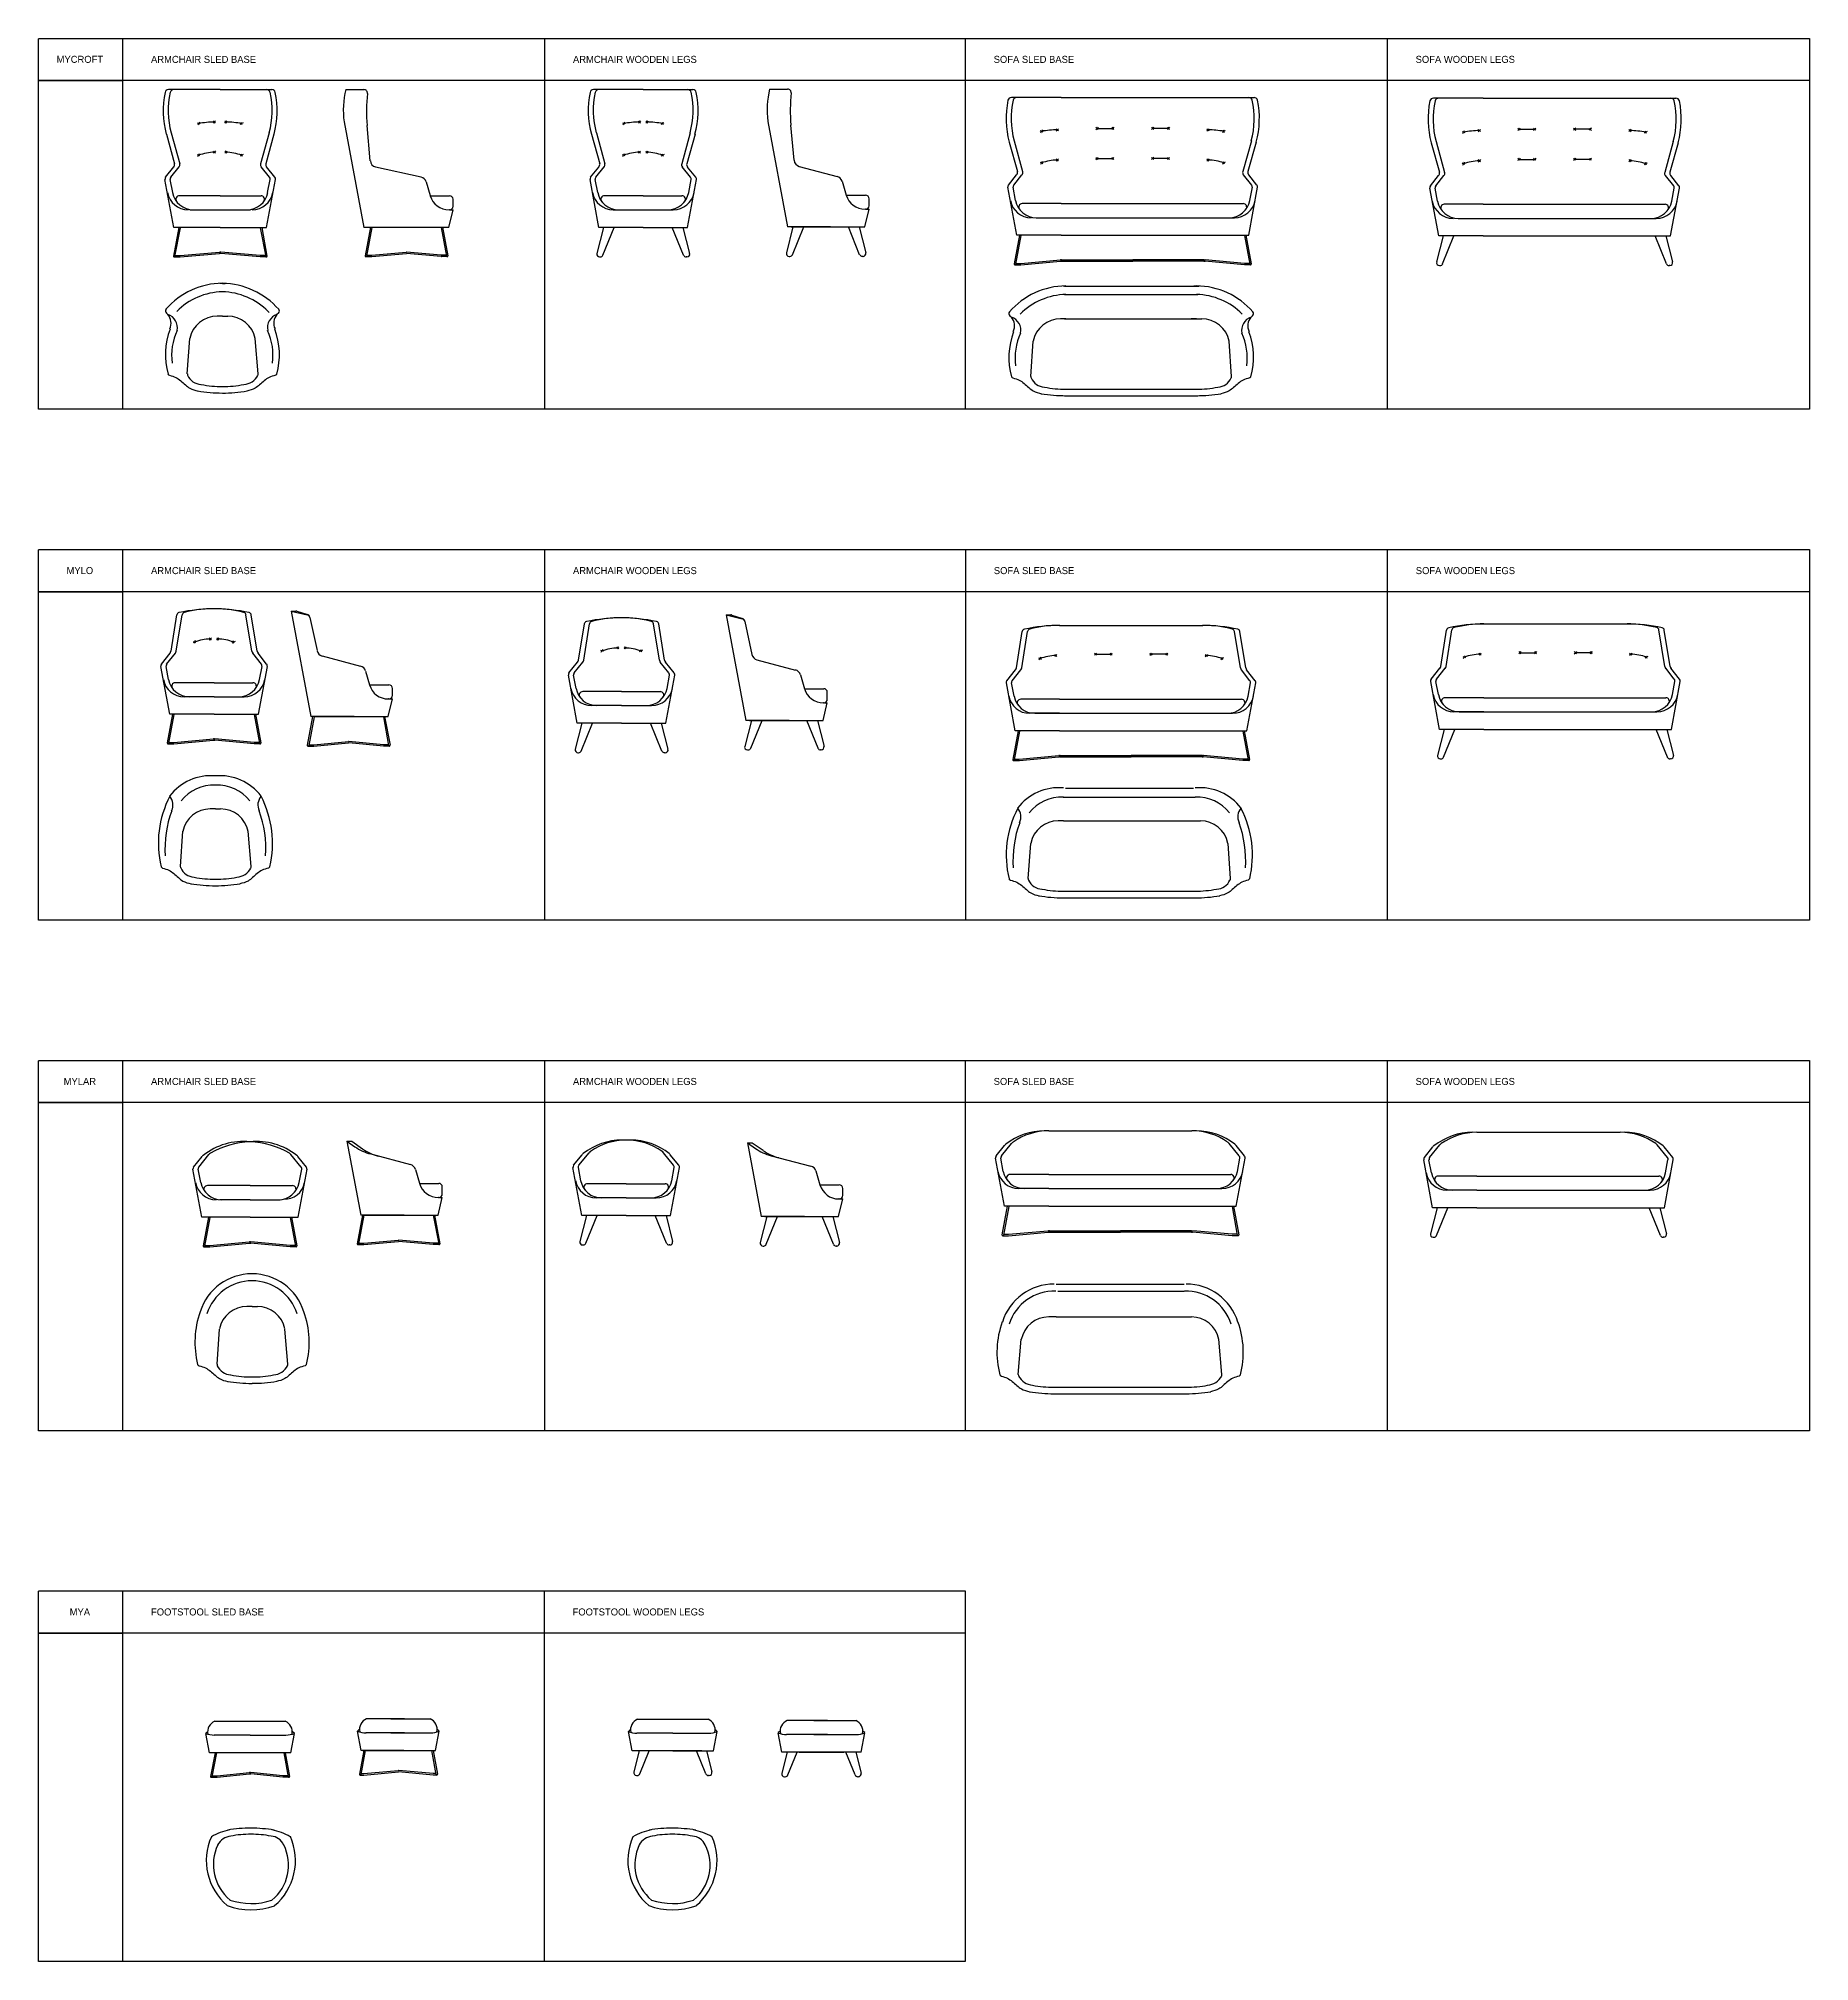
# Model space of a CAD drawing. Header units: millimetres. Extents: x 610 to 13201, y -6279 to 7398.
import ezdxf

# ---------------------------------------------------------------- set-up
doc = ezdxf.new("R2010")
doc.units = ezdxf.units.MM

# ---------------------------------------------------------------- blocks, each defined once
blk = doc.blocks.new('MARK Mycroft armchair Front elevation')
for p, q in [((-158, 7124), (-526, 7124)), ((-158, 7124), (209, 7124)), ((-321, 6888), (-311, 6883)), ((-316, 6873), (-311, 6883)), ((-306, 6893), (-311, 6883)), ((-301, 6878), (-311, 6883)), ((-207, 6901), (-199, 6894)), ((-207, 6886), (-199, 6894)), ((-191, 6901), (-199, 6894)), ((-191, 6886), (-199, 6894)), ((-126, 6901), (-118, 6894)), ((-126, 6886), (-118, 6894)), ((-110, 6901), (-118, 6894)), ((-110, 6886), (-118, 6894)), ((-16, 6878), (-6, 6883)), ((-11, 6893), (-6, 6883)), ((4, 6888), (-6, 6883)), ((-1, 6873), (-6, 6883)), ((-541, 6807), (-482, 6597)), ((-506, 6816), (-446, 6596)), ((189, 6816), (129, 6596)), ((224, 6807), (165, 6597)), ((-547, 6501), (-489, 6574)), ((-510, 6501), (-451, 6574)), ((-322, 6663), (-312, 6658)), ((-317, 6648), (-312, 6658)), ((-307, 6668), (-312, 6658)), ((-302, 6653), (-312, 6658)), ((-207, 6687), (-199, 6680)), ((-207, 6672), (-199, 6680)), ((-191, 6688), (-199, 6680)), ((-191, 6672), (-199, 6680)), ((-126, 6688), (-118, 6680)), ((-126, 6672), (-118, 6680)), ((-110, 6687), (-118, 6680)), ((-110, 6672), (-118, 6680)), ((-15, 6653), (-5, 6658)), ((-10, 6668), (-5, 6658)), ((5, 6663), (-5, 6658)), ((0, 6648), (-5, 6658)), ((193, 6501), (134, 6574)), ((230, 6501), (172, 6574)), ((-488, 6144), (-551, 6485)), ((-496, 6392), (-514, 6485)), ((171, 6144), (234, 6485)), ((179, 6392), (197, 6485)), ((-158, 6369), (-449, 6369)), ((-158, 6369), (132, 6369)), ((-372, 6269), (55, 6269)), ((-453, 6144), (-491, 5940)), ((-158, 6144), (-488, 6144)), ((-444, 6142), (-482, 5938)), ((-158, 6144), (171, 6144)), ((-144, 6144), (171, 6144)), ((127, 6142), (165, 5938)), ((137, 6144), (174, 5940)), ((-486, 5934), (-486, 5934)), ((-486, 5934), (-445, 5934)), ((-480, 5944), (-445, 5944)), ((-444, 5944), (-164, 5968)), ((-444, 5934), (-163, 5959)), ((-158, 5964), (-158, 5964)), ((-158, 5964), (-158, 5964)), ((127, 5934), (-154, 5959)), ((127, 5944), (-153, 5968)), ((164, 5944), (128, 5944)), ((170, 5934), (128, 5934)), ((170, 5934), (170, 5934))]:
    blk.add_line(p, q)
for centre, radius, start, end in [((-526, 7099), 25, 90, 168.2684), ((-489, 7099), 25, 90, 167.5225), ((172, 7099), 25, 12.4775, 90), ((209, 7099), 25, 11.7316, 90), ((72, 6975), 636, 168.2684, 195.3333), ((72, 6975), 600, 167.5225, 195.3333), ((-389, 6975), 600, 344.6667, 12.4775), ((-389, 6975), 636, 344.6667, 11.7316), ((-173, 6035), 859, 91.7558, 99.2696), ((-144, 6035), 859, 80.7304, 88.2442), ((-512, 6592), 30, 321.1466, 8.9454), ((-470, 6590), 25, 321.1466, 15.3333), ((-173, 6237), 443, 93.4048, 108.2676), ((-144, 6237), 443, 71.7324, 86.5952), ((153, 6590), 25, 164.6667, 218.8534), ((195, 6592), 30, 171.0546, 218.8534), ((-531, 6489), 20, 141.1466, 190.5208), ((-494, 6489), 20, 141.1466, 190.5208), ((177, 6489), 20, 349.4792, 38.8534), ((215, 6489), 20, 349.4792, 38.8534), ((-386, 6419), 150, 190.5208, 270), ((-349, 6419), 150, 190.5208, 270), ((-449, 6344), 25, 90, 216.8699), ((32, 6419), 150, 270, 349.4792), ((69, 6419), 150, 270, 349.4792), ((132, 6344), 25, 323.1301, 90), ((-486, 5939), 5, 169.4792, 270), ((-486, 5939), 5, 270, 349.4792), ((-445, 5954), 10, 270, 274.9993), ((-445, 5944), 10, 270, 274.9993), ((-163, 5964), 5, 0, 94.9993), ((-163, 5964), 5, 274.9993, 0), ((-153, 5964), 5, 85.0007, 180), ((-153, 5964), 5, 180, 265.0007), ((128, 5954), 10, 265.0007, 270), ((128, 5944), 10, 265.0007, 270), ((170, 5939), 5, 190.5208, 270), ((170, 5939), 5, 270, 10.5208)]:
    blk.add_arc(centre, radius, start, end)
blk = doc.blocks.new('MARK Mycroft armchair Side elevation')
for p, q in [((2795, 7034), (2924, 7034)), ((2782, 6804), (2922, 6054)), ((2969, 6528), (2947, 6778)), ((3006, 6484), (3331, 6413)), ((3366, 6378), (3395, 6280)), ((3395, 6279), (3532, 6279)), ((3395, 6279), (3532, 6279)), ((3527, 6054), (3557, 6179)), ((3527, 6054), (3557, 6179)), ((3532, 6179), (3529, 6179)), ((3537, 6179), (3557, 6179)), ((3537, 6179), (3557, 6179)), ((3557, 6204), (3557, 6254)), ((3557, 6204), (3557, 6254)), ((3527, 6054), (2922, 6054)), ((2970, 6056), (2932, 5852)), ((2980, 6054), (2942, 5850)), ((3473, 6054), (3511, 5850)), ((3483, 6056), (3520, 5852)), ((2937, 5846), (2937, 5846)), ((2937, 5846), (2979, 5846)), ((2943, 5856), (2978, 5856)), ((2979, 5856), (3225, 5878)), ((2979, 5846), (3226, 5868)), ((3473, 5856), (3227, 5878)), ((3473, 5846), (3227, 5868)), ((3510, 5856), (3474, 5856)), ((3516, 5846), (3474, 5846)), ((3516, 5846), (3516, 5846))]:
    blk.add_line(p, q)
for centre, radius, start, end in [((3413, 6885), 636, 166.4295, 187.2959), ((2924, 7009), 25, 354.1794, 90), ((4142, 6885), 1200, 174.1794, 185.1071), ((3019, 6532), 50, 185.1071, 255.17), ((3318, 6364), 50, 16.3652, 75.17), ((3529, 6319), 140, 196.3652, 270), ((3532, 6254), 25, 0, 90), ((3532, 6254), 25, 0, 90), ((3532, 6204), 25, 270, 0), ((3532, 6204), 25, 270, 0), ((2937, 5851), 5, 169.4792, 270), ((2937, 5851), 5, 270, 349.4792), ((2978, 5866), 10, 270, 274.9993), ((2979, 5856), 10, 270, 274.9993), ((3226, 5863), 15, 85.0007, 94.9993), ((3226, 5863), 5, 85.0007, 94.9993), ((3474, 5866), 10, 265.0007, 270), ((3474, 5856), 10, 265.0007, 270), ((3516, 5851), 5, 190.5208, 270), ((3516, 5851), 5, 270, 10.5208)]:
    blk.add_arc(centre, radius, start, end)
blk = doc.blocks.new('Table')
for p, q in [((220, 4515), (220, 7150)), ((3220, 4515), (3220, 7150)), ((6212, 4515), (6212, 7150)), ((9212, 4515), (9212, 7150)), ((-380, 6850), (220, 6850)), ((12212, 6850), (-380, 6850)), ((220, 4515), (220, 4815)), ((220, 4515), (220, 4815))]:
    blk.add_line(p, q)
blk.add_lwpolyline([(-380, 7150), (12212, 7150), (12212, 4515), (-380, 4515), (-380, 7148)])
at = {"char_height": 50}
for s, insert, width, attachment_point in [('MYLO', (-86, 7001), 588.19, 5), ('ARMCHAIR SLED BASE', (420, 7026), 2952.33, 1), ('ARMCHAIR WOODEN LEGS', (3420, 7026), 2952.33, 1), ('SOFA SLED BASE', (6412, 7026), 2952.33, 1), ('SOFA WOODEN LEGS', (9412, 7026), 2952.33, 1)]:
    blk.add_mtext(s, dxfattribs=dict(at, insert=insert, width=width, attachment_point=attachment_point))
blk = doc.blocks.new('Table 2')
for p, q in [((1210, 4762), (1210, 7398)), ((4210, 4762), (4210, 7398)), ((7201, 4762), (7201, 7398)), ((10201, 4762), (10201, 7398)), ((610, 7098), (1210, 7098)), ((13201, 7098), (610, 7098)), ((1210, 4762), (1210, 5062)), ((1210, 4762), (1210, 5062))]:
    blk.add_line(p, q)
blk.add_lwpolyline([(610, 7398), (13201, 7398), (13201, 4762), (610, 4762), (610, 7395)])
at = {"char_height": 50}
for s, insert, width, attachment_point in [('MYCROFT', (904, 7249), 588.19, 5), ('ARMCHAIR SLED BASE', (1410, 7274), 2952.33, 1), ('ARMCHAIR WOODEN LEGS', (4410, 7274), 2952.33, 1), ('SOFA SLED BASE', (7401, 7274), 2952.33, 1), ('SOFA WOODEN LEGS', (10401, 7274), 2952.33, 1)]:
    blk.add_mtext(s, dxfattribs=dict(at, insert=insert, width=width, attachment_point=attachment_point))
blk = doc.blocks.new('Table 3')
for p, q in [((3025, -2744), (3025, -109)), ((6025, -2744), (6025, -109)), ((9016, -2744), (9016, -109)), ((12016, -2744), (12016, -109)), ((2425, -409), (3025, -409)), ((15016, -409), (2425, -409)), ((3025, -2744), (3025, -2444)), ((3025, -2744), (3025, -2444))]:
    blk.add_line(p, q)
blk.add_lwpolyline([(2425, -109), (15016, -109), (15016, -2744), (2425, -2744), (2425, -111)])
at = {"char_height": 50}
for s, insert, width, attachment_point in [('MYLAR', (2719, -258), 588.19, 5), ('ARMCHAIR SLED BASE', (3225, -233), 2952.33, 1), ('ARMCHAIR WOODEN LEGS', (6225, -233), 2952.33, 1), ('SOFA SLED BASE', (9216, -233), 2952.33, 1), ('SOFA WOODEN LEGS', (12216, -233), 2952.33, 1)]:
    blk.add_mtext(s, dxfattribs=dict(at, insert=insert, width=width, attachment_point=attachment_point))
blk = doc.blocks.new('MARK Mylo sofa Plan')
for p, q in [((-5330, 5789), (-4420, 5789)), ((-5345, 5724), (-4407, 5724)), ((-5344, 5556), (-5381, 5556)), ((-5344, 5556), (-4407, 5556)), ((-4407, 5556), (-4370, 5556)), ((-5594, 5146), (-5577, 5396)), ((-4157, 5146), (-4174, 5396)), ((-5344, 5056), (-4400, 5056)), ((-5344, 5009), (-4407, 5009))]:
    blk.add_line(p, q)
for centre, radius, start, end in [((-5379, 5429), 363, 84.4972, 143.1729), ((-4372, 5429), 363, 36.8271, 95.5028), ((-5030, 5312), 721, 152.4424, 193.5193), ((-5741, 5584), 94.6, 334.5036, 40.8632), ((-5358, 5432), 293, 87.3562, 141.7943), ((-4393, 5432), 293, 38.2057, 92.6438), ((-4010, 5584), 94.6, 139.1368, 205.4964), ((-4721, 5312), 721, 346.4807, 27.5576), ((-4921, 5274), 782, 159.8592, 183.7709), ((-5381, 5356), 200, 90, 168.3654), ((-4370, 5356), 200, 11.6346, 90), ((-4830, 5274), 782, 356.2291, 20.1408), ((-5713, 5155), 21.6, 210.987, 247.7577), ((-5574, 5144), 20, 175.1662, 205.7054), ((-5491, 5181), 111, 204.3172, 266.9606), ((-5344, 5857), 801, 259.0358, 270), ((-4410, 5876), 820, 270.1955, 280.8989), ((-4261, 5181), 111, 273.0394, 335.6828), ((-4177, 5144), 20, 334.2946, 4.8338), ((-4039, 5155), 21.6, 292.2423, 329.013), ((-5344, 6093), 1084, 260.6473, 269.9717), ((-4408, 6093), 1084, 270.0283, 279.3527)]:
    blk.add_arc(centre, radius, start, end)
for points in [[(-5721, 5135), (-5705, 5131), (-5664, 5118), (-5619, 5078), (-5572, 5036), (-5538, 5028), (-5517, 5023)], [(-4031, 5135), (-4047, 5131), (-4088, 5118), (-4132, 5078), (-4179, 5036), (-4213, 5028), (-4234, 5023)]]:
    blk.add_open_spline(points, degree=3, knots=[3.3408, 3.3408, 3.3408, 3.3408, 51.149372, 137.192926, 177.314032, 239.800211, 239.800211, 239.800211, 239.800211])
blk = doc.blocks.new('MARK Mylo armchair Plan')
for p, q in [((-4343, 5639), (-4380, 5639)), ((-4343, 5639), (-4306, 5639)), ((-4592, 5229), (-4576, 5480)), ((-4089, 5229), (-4110, 5480))]:
    blk.add_line(p, q)
for centre, radius, start, end in [((-4378, 5512), 363, 84.4972, 143.1729), ((-4357, 5516), 293, 87.3562, 141.7943), ((-4309, 5512), 363, 36.8271, 95.5028), ((-4329, 5515), 293, 38.2141, 92.7839), ((-4028, 5396), 721, 152.4424, 193.5193), ((-3920, 5357), 782, 159.8592, 183.7709), ((-4740, 5667), 94.6, 334.5036, 40.8632), ((-4380, 5439), 200, 90, 168.3654), ((-4306, 5439), 200, 11.6346, 90), ((-3947, 5667), 94.6, 139.1368, 205.4964), ((-4767, 5357), 782, 356.2291, 20.1408), ((-4658, 5396), 721, 346.4807, 27.5576), ((-4711, 5238), 21.6, 210.987, 247.7577), ((-4573, 5228), 20, 175.1662, 205.7054), ((-4489, 5265), 111, 204.3172, 266.9606), ((-4202, 5280), 127, 275.0678, 331.1972), ((-4109, 5228), 20, 334.2946, 4.8338), ((-3975, 5238), 21.6, 292.2423, 329.013), ((-4342, 6177), 1084, 260.6473, 269.9717), ((-4343, 5940), 801, 259.0358, 270), ((-4343, 5940), 801, 270, 280.9642), ((-4335, 6068), 975, 269.5067, 279.8742)]:
    blk.add_arc(centre, radius, start, end)
for points in [[(-4719, 5218), (-4703, 5214), (-4662, 5202), (-4618, 5162), (-4571, 5119), (-4537, 5111), (-4516, 5107)], [(-3966, 5218), (-3983, 5214), (-4024, 5202), (-4068, 5162), (-4115, 5119), (-4149, 5111), (-4170, 5107)]]:
    blk.add_open_spline(points, degree=3, knots=[3.3408, 3.3408, 3.3408, 3.3408, 51.149372, 137.192926, 177.314032, 239.800211, 239.800211, 239.800211, 239.800211])
blk = doc.blocks.new('MARK Mycroft armchair Plan')
for p, q in [((-2022, 7106), (-2042, 7106)), ((-2022, 7106), (-2002, 7106)), ((-2421, 6894), (-2410, 6885)), ((-2022, 6873), (-2059, 6873)), ((-2022, 6873), (-1985, 6873)), ((-1689, 6898), (-1697, 6906)), ((-1624, 6894), (-1635, 6885)), ((-2272, 6463), (-2255, 6713)), ((-1768, 6463), (-1790, 6713))]:
    blk.add_line(p, q)
for centre, radius, start, end in [((-2017, 6567), 540, 90.6281, 138.8706), ((-2006, 6561), 486, 91.9069, 134.6597), ((-2030, 6564), 542, 41.254, 89.2473), ((-2039, 6561), 486, 45.3403, 88.0931), ((-2408, 6909), 20, 140.3531, 229.3713), ((-2482, 6823), 94.6, 334.5036, 40.8632), ((-2441, 6791), 98.7, 348.2826, 71.6094), ((-2059, 6673), 200, 90, 168.3654), ((-1985, 6673), 200, 11.6346, 90), ((-1604, 6791), 98.7, 108.3906, 191.7174), ((-1604, 6791), 98.7, 108.3906, 191.7174), ((-1563, 6823), 94.6, 139.1368, 205.4964), ((-1637, 6909), 20, 310.6287, 39.6469), ((-1909, 6599), 519, 159.4599, 195.4561), ((-1962, 6594), 422, 155.2349, 187.4979), ((-2085, 6595), 422, 352.3003, 24.5633), ((-2136, 6599), 519, 344.5439, 20.5401), ((-2391, 6472), 21.6, 210.987, 247.7577), ((-2252, 6461), 20, 175.1662, 205.7054), ((-2169, 6498), 111, 204.3172, 266.9606), ((-1881, 6513), 127, 275.0678, 331.1972), ((-1788, 6461), 20, 334.2946, 4.8338), ((-1654, 6472), 21.6, 292.2423, 329.013), ((-2022, 7410), 1084, 260.6473, 269.9717), ((-2022, 7173), 801, 259.0358, 270), ((-2022, 7173), 801, 270, 280.9642), ((-2014, 7301), 975, 269.5067, 279.8742)]:
    blk.add_arc(centre, radius, start, end)
for points in [[(-2399, 6452), (-2383, 6448), (-2342, 6435), (-2297, 6395), (-2250, 6353), (-2216, 6345), (-2195, 6340)], [(-1646, 6452), (-1662, 6448), (-1703, 6435), (-1747, 6395), (-1794, 6353), (-1829, 6345), (-1849, 6340)]]:
    blk.add_open_spline(points, degree=3, knots=[3.3408, 3.3408, 3.3408, 3.3408, 51.149372, 137.192926, 177.314032, 239.800211, 239.800211, 239.800211, 239.800211])
blk = doc.blocks.new('MARK Mycroft sofa Plan')
for p, q in [((-5332, 7127), (-5352, 7127)), ((-5342, 7127), (-4393, 7127)), ((-5332, 7127), (-5312, 7127)), ((-4403, 7127), (-4423, 7127)), ((-4403, 7127), (-4383, 7127)), ((-5342, 7067), (-4393, 7067)), ((-5730, 6915), (-5719, 6906)), ((-5332, 6894), (-5369, 6894)), ((-5342, 6894), (-4393, 6894)), ((-5332, 6894), (-5295, 6894)), ((-4403, 6894), (-4440, 6894)), ((-4403, 6894), (-4366, 6894)), ((-4005, 6915), (-4015, 6906)), ((-5581, 6484), (-5565, 6734)), ((-4154, 6484), (-4170, 6734)), ((-5342, 6394), (-4393, 6394)), ((-5342, 6347), (-4393, 6347))]:
    blk.add_line(p, q)
for centre, radius, start, end in [((-5326, 6588), 540, 90.6281, 138.8706), ((-4409, 6588), 540, 41.1294, 89.3719), ((-5315, 6582), 486, 91.9069, 134.6597), ((-4419, 6582), 486, 45.3403, 88.0931), ((-5717, 6930), 20, 140.3531, 229.3713), ((-5791, 6844), 94.6, 334.5036, 40.8632), ((-5750, 6812), 98.7, 348.2826, 71.6094), ((-5369, 6694), 200, 90, 168.3654), ((-4366, 6694), 200, 11.6346, 90), ((-3984, 6812), 98.7, 108.3906, 191.7174), ((-3944, 6844), 94.6, 139.1368, 205.4964), ((-4018, 6930), 20, 310.6287, 39.6469), ((-5218, 6620), 519, 159.4599, 195.4561), ((-5271, 6615), 422, 155.2349, 187.4979), ((-4464, 6615), 422, 352.5021, 24.7651), ((-4516, 6620), 519, 344.5439, 20.5401), ((-5700, 6493), 21.6, 210.987, 247.7577), ((-5561, 6482), 20, 175.1662, 205.7054), ((-5478, 6519), 111, 204.3172, 266.9606), ((-4257, 6519), 111, 273.0394, 335.6828), ((-4173, 6482), 20, 334.2946, 4.8338), ((-4035, 6493), 21.6, 292.2423, 329.013), ((-5331, 7431), 1084, 260.6473, 269.9717), ((-5332, 7194), 801, 259.0358, 270), ((-4403, 7194), 801, 270, 280.9642), ((-4404, 7431), 1084, 270.0283, 279.3527)]:
    blk.add_arc(centre, radius, start, end)
for points in [[(-5708, 6473), (-5692, 6469), (-5651, 6456), (-5607, 6416), (-5560, 6374), (-5525, 6366), (-5505, 6361)], [(-4027, 6473), (-4043, 6469), (-4084, 6456), (-4128, 6416), (-4175, 6374), (-4209, 6366), (-4230, 6361)]]:
    blk.add_open_spline(points, degree=3, knots=[3.3408, 3.3408, 3.3408, 3.3408, 51.149372, 137.192926, 177.314032, 239.800211, 239.800211, 239.800211, 239.800211])
blk = doc.blocks.new('MARK Mylo sofa sled base Front elevation')
for p, q in [((15301, 7686), (16319, 7686)), ((14995, 7384), (15036, 7643)), ((15032, 7384), (15074, 7643)), ((16587, 7384), (16546, 7643)), ((16625, 7384), (16583, 7643)), ((15152, 7455), (15162, 7450)), ((15157, 7441), (15162, 7450)), ((15167, 7460), (15162, 7450)), ((15172, 7445), (15162, 7450)), ((15267, 7480), (15275, 7472)), ((15267, 7464), (15275, 7472)), ((15283, 7480), (15275, 7472)), ((15283, 7464), (15275, 7472)), ((15549, 7490), (15557, 7482)), ((15549, 7474), (15557, 7482)), ((15564, 7490), (15557, 7482)), ((15557, 7482), (15669, 7482)), ((15564, 7474), (15557, 7482)), ((15661, 7490), (15669, 7482)), ((15661, 7474), (15669, 7482)), ((15676, 7490), (15669, 7482)), ((15676, 7474), (15669, 7482)), ((15944, 7490), (15952, 7482)), ((15944, 7474), (15952, 7482)), ((15960, 7490), (15952, 7482)), ((16064, 7482), (15952, 7482)), ((15960, 7474), (15952, 7482)), ((16056, 7490), (16064, 7482)), ((16056, 7474), (16064, 7482)), ((16072, 7490), (16064, 7482)), ((16072, 7474), (16064, 7482)), ((16337, 7480), (16345, 7472)), ((16337, 7464), (16345, 7472)), ((16353, 7480), (16345, 7472)), ((16353, 7464), (16345, 7472)), ((16448, 7445), (16458, 7450)), ((16453, 7460), (16458, 7450)), ((16468, 7455), (16458, 7450)), ((16463, 7441), (16458, 7450)), ((14986, 6936), (14923, 7277)), ((14927, 7293), (14989, 7370)), ((14978, 7184), (14960, 7277)), ((14964, 7293), (15026, 7370)), ((16655, 7293), (16594, 7370)), ((16693, 7293), (16631, 7370)), ((16634, 6936), (16697, 7277)), ((16642, 7184), (16660, 7277)), ((15301, 7161), (15025, 7161)), ((15301, 7161), (16320, 7161)), ((16319, 7161), (16595, 7161)), ((15301, 7061), (15088, 7061)), ((15125, 7061), (16106, 7061)), ((16106, 7061), (16319, 7061)), ((16319, 7061), (16532, 7061)), ((15006, 6936), (14968, 6732)), ((15016, 6934), (14978, 6730)), ((15301, 6936), (14986, 6936)), ((15301, 6936), (16320, 6936)), ((16319, 6936), (16634, 6936)), ((16604, 6934), (16642, 6730)), ((16614, 6936), (16652, 6732)), ((14973, 6726), (14973, 6726)), ((14973, 6726), (15015, 6726)), ((14979, 6736), (15014, 6736)), ((15015, 6736), (15296, 6761)), ((15016, 6726), (15296, 6751)), ((15301, 6756), (15301, 6756)), ((15301, 6756), (15301, 6756)), ((15306, 6761), (15810, 6761)), ((15306, 6751), (15810, 6751)), ((16315, 6761), (15810, 6761)), ((16315, 6751), (15810, 6751)), ((16604, 6726), (16323, 6751)), ((16605, 6736), (16324, 6761)), ((16641, 6736), (16605, 6736)), ((16647, 6726), (16605, 6726)), ((16647, 6726), (16647, 6726))]:
    blk.add_line(p, q)
for centre, radius, start, end in [((15056, 7640), 20, 102.3674, 170.8698), ((15301, 6523), 1163, 90, 102.3674), ((15094, 7640), 20, 104.3105, 170.8698), ((15301, 6828), 859, 90, 104.3105), ((16319, 6523), 1163, 77.6326, 90), ((16319, 6828), 859, 75.6895, 90), ((16526, 7640), 20, 9.1302, 75.6895), ((16564, 7640), 20, 9.1302, 77.6326), ((15301, 7030), 443, 93.4048, 108.2676), ((16319, 7030), 443, 71.7324, 86.5952), ((14942, 7281), 20, 141.1466, 190.5208), ((14980, 7281), 20, 141.1466, 190.5208), ((14965, 7389), 30, 321.1466, 350.8698), ((15003, 7389), 30, 321.1466, 350.8698), ((16617, 7389), 30, 189.1302, 218.8534), ((16655, 7389), 30, 189.1302, 218.8534), ((16640, 7281), 20, 349.4792, 38.8534), ((16677, 7281), 20, 349.4792, 38.8534), ((15088, 7211), 150, 190.5208, 270), ((15125, 7211), 150, 190.5208, 270), ((15025, 7136), 25, 90, 216.8699), ((16495, 7211), 150, 270, 349.4792), ((16532, 7211), 150, 270, 349.4792), ((16595, 7136), 25, 323.1301, 90), ((14973, 6731), 5, 169.4792, 270), ((14973, 6731), 5, 270, 349.4792), ((15014, 6746), 10, 270, 274.9993), ((15015, 6736), 10, 270, 274.9993), ((15296, 6756), 5, 0, 94.9993), ((15296, 6756), 5, 274.9993, 0), ((15306, 6756), 5, 85.0007, 180), ((15306, 6756), 5, 180, 265.0007), ((16315, 6756), 5, 0, 94.9993), ((16315, 6756), 5, 274.9993, 0), ((16324, 6756), 5, 85.0007, 180), ((16324, 6756), 5, 180, 265.0007), ((16605, 6736), 10, 265.0007, 270), ((16605, 6746), 10, 265.0007, 270), ((16647, 6731), 5, 190.5208, 270), ((16647, 6731), 5, 270, 10.5208)]:
    blk.add_arc(centre, radius, start, end)
blk = doc.blocks.new('MARK Mylo sofa wooden legs Front elevation')
for p, q in [((14995, 5626), (15036, 5884)), ((15032, 5626), (15074, 5885)), ((15301, 5928), (16319, 5928)), ((16587, 5626), (16546, 5885)), ((16625, 5626), (16583, 5884)), ((14927, 5535), (14989, 5612)), ((14964, 5535), (15026, 5612)), ((15152, 5697), (15162, 5692)), ((15157, 5682), (15162, 5692)), ((15167, 5702), (15162, 5692)), ((15172, 5687), (15162, 5692)), ((15267, 5721), (15275, 5713)), ((15267, 5706), (15275, 5713)), ((15283, 5721), (15275, 5713)), ((15283, 5706), (15275, 5713)), ((15549, 5731), (15557, 5723)), ((15549, 5716), (15557, 5723)), ((15564, 5731), (15557, 5723)), ((15557, 5723), (15669, 5723)), ((15564, 5716), (15557, 5723)), ((15661, 5731), (15669, 5723)), ((15661, 5716), (15669, 5723)), ((15676, 5731), (15669, 5723)), ((15676, 5716), (15669, 5723)), ((15944, 5731), (15952, 5723)), ((15944, 5716), (15952, 5723)), ((15960, 5731), (15952, 5723)), ((16064, 5723), (15952, 5723)), ((15960, 5716), (15952, 5723)), ((16056, 5731), (16064, 5723)), ((16056, 5716), (16064, 5723)), ((16072, 5731), (16064, 5723)), ((16072, 5716), (16064, 5723)), ((16337, 5721), (16345, 5713)), ((16337, 5706), (16345, 5713)), ((16353, 5721), (16345, 5713)), ((16353, 5706), (16345, 5713)), ((16448, 5687), (16458, 5692)), ((16453, 5702), (16458, 5692)), ((16468, 5697), (16458, 5692)), ((16463, 5682), (16458, 5692)), ((16655, 5535), (16594, 5612)), ((16693, 5535), (16631, 5612)), ((14986, 5178), (14923, 5519)), ((14978, 5425), (14960, 5519)), ((16634, 5178), (16697, 5519)), ((16642, 5425), (16660, 5519)), ((15301, 5403), (15025, 5403)), ((15301, 5403), (16320, 5403)), ((16319, 5403), (16595, 5403)), ((15301, 5303), (15088, 5303)), ((15125, 5303), (16106, 5303)), ((16106, 5303), (16319, 5303)), ((16319, 5303), (16532, 5303)), ((15018, 5178), (14971, 4993)), ((15301, 5178), (14986, 5178)), ((15014, 4980), (15094, 5178)), ((15301, 5178), (16320, 5178)), ((16319, 5178), (16634, 5178)), ((16606, 4980), (16526, 5178)), ((16602, 5178), (16649, 4993)), ((14991, 4968), (14996, 4968)), ((16629, 4968), (16624, 4968))]:
    blk.add_line(p, q)
for centre, radius, start, end in [((15056, 5881), 20, 102.3674, 170.8698), ((15301, 4764), 1163, 90, 102.3674), ((15094, 5882), 20, 104.3105, 170.8698), ((15301, 5069), 859, 90, 104.3105), ((16319, 4764), 1163, 77.6326, 90), ((16319, 5069), 859, 75.6895, 90), ((16526, 5882), 20, 9.1302, 75.6895), ((16564, 5881), 20, 9.1302, 77.6326), ((14965, 5630), 30, 321.1466, 350.8698), ((15003, 5630), 30, 321.1466, 350.8698), ((15301, 5271), 443, 93.4048, 108.2676), ((16319, 5271), 443, 71.7324, 86.5952), ((16617, 5630), 30, 189.1302, 218.8534), ((16655, 5630), 30, 189.1302, 218.8534), ((14942, 5522), 20, 141.1466, 190.5208), ((14980, 5522), 20, 141.1466, 190.5208), ((16640, 5522), 20, 349.4792, 38.8534), ((16677, 5522), 20, 349.4792, 38.8534), ((15088, 5453), 150, 190.5208, 270), ((15125, 5453), 150, 190.5208, 270), ((15025, 5378), 25, 90, 216.8699), ((16495, 5453), 150, 270, 349.4792), ((16532, 5453), 150, 270, 349.4792), ((16595, 5378), 25, 323.1301, 90), ((14991, 4988), 20, 165.8639, 270), ((14996, 4988), 20, 270, 337.9145), ((16624, 4988), 20, 202.0855, 270), ((16629, 4988), 20, 270, 14.1361)]:
    blk.add_arc(centre, radius, start, end)
blk = doc.blocks.new('MARK Mycroft sofa sled base Front elevation')
for p, q in [((17451, 7916), (17098, 7916)), ((17451, 7916), (18470, 7916)), ((18470, 7916), (18823, 7916)), ((17303, 7680), (17313, 7675)), ((17308, 7665), (17313, 7675)), ((17318, 7685), (17313, 7675)), ((17323, 7670), (17313, 7675)), ((17417, 7694), (17425, 7686)), ((17417, 7678), (17425, 7686)), ((17433, 7694), (17425, 7686)), ((17433, 7678), (17425, 7686)), ((17699, 7704), (17707, 7696)), ((17699, 7688), (17707, 7696)), ((17715, 7704), (17707, 7696)), ((17707, 7696), (17819, 7696)), ((17715, 7688), (17707, 7696)), ((17811, 7704), (17819, 7696)), ((17811, 7688), (17819, 7696)), ((17827, 7704), (17819, 7696)), ((17827, 7688), (17819, 7696)), ((18095, 7704), (18102, 7696)), ((18095, 7688), (18102, 7696)), ((18110, 7704), (18102, 7696)), ((18214, 7696), (18102, 7696)), ((18110, 7688), (18102, 7696)), ((18207, 7704), (18214, 7696)), ((18207, 7688), (18214, 7696)), ((18222, 7704), (18214, 7696)), ((18222, 7688), (18214, 7696)), ((18488, 7694), (18496, 7686)), ((18488, 7678), (18496, 7686)), ((18504, 7694), (18496, 7686)), ((18504, 7678), (18496, 7686)), ((18598, 7670), (18608, 7675)), ((18603, 7685), (18608, 7675)), ((18618, 7680), (18608, 7675)), ((18613, 7665), (18608, 7675)), ((17083, 7599), (17142, 7389)), ((17118, 7608), (17178, 7389)), ((18804, 7608), (18743, 7389)), ((18838, 7599), (18779, 7389)), ((17302, 7455), (17312, 7450)), ((17307, 7441), (17312, 7450)), ((17317, 7460), (17312, 7450)), ((17322, 7445), (17312, 7450)), ((17417, 7480), (17425, 7472)), ((17417, 7464), (17425, 7472)), ((17433, 7480), (17425, 7472)), ((17433, 7464), (17425, 7472)), ((17699, 7490), (17707, 7482)), ((17699, 7474), (17707, 7482)), ((17715, 7490), (17707, 7482)), ((17707, 7482), (17819, 7482)), ((17715, 7474), (17707, 7482)), ((17811, 7490), (17819, 7482)), ((17811, 7474), (17819, 7482)), ((17827, 7490), (17819, 7482)), ((17827, 7474), (17819, 7482)), ((18095, 7490), (18102, 7482)), ((18095, 7474), (18102, 7482)), ((18110, 7490), (18102, 7482)), ((18214, 7482), (18102, 7482)), ((18110, 7474), (18102, 7482)), ((18207, 7490), (18214, 7482)), ((18207, 7474), (18214, 7482)), ((18222, 7490), (18214, 7482)), ((18222, 7474), (18214, 7482)), ((18488, 7480), (18496, 7472)), ((18488, 7464), (18496, 7472)), ((18504, 7480), (18496, 7472)), ((18504, 7464), (18496, 7472)), ((18599, 7445), (18609, 7450)), ((18604, 7460), (18609, 7450)), ((18619, 7455), (18609, 7450)), ((18614, 7441), (18609, 7450)), ((17136, 6936), (17073, 7277)), ((17077, 7293), (17135, 7366)), ((17128, 7184), (17110, 7277)), ((17115, 7293), (17173, 7366)), ((18807, 7293), (18748, 7366)), ((18785, 6936), (18848, 7277)), ((18844, 7293), (18786, 7366)), ((18793, 7184), (18811, 7277)), ((17451, 7161), (17175, 7161)), ((17451, 7161), (18470, 7161)), ((18470, 7161), (18746, 7161)), ((17275, 7061), (18256, 7061)), ((18256, 7061), (18683, 7061)), ((17156, 6936), (17118, 6732)), ((17166, 6934), (17128, 6730)), ((17451, 6936), (17136, 6936)), ((17451, 6936), (18470, 6936)), ((18470, 6936), (18785, 6936)), ((18470, 6936), (18785, 6936)), ((18755, 6934), (18793, 6730)), ((18765, 6936), (18803, 6732)), ((17123, 6726), (17123, 6726)), ((17123, 6726), (17165, 6726)), ((17129, 6736), (17165, 6736)), ((17165, 6736), (17446, 6761)), ((17166, 6726), (17447, 6751)), ((17451, 6756), (17451, 6756)), ((17451, 6756), (17451, 6756)), ((17456, 6761), (17961, 6761)), ((17456, 6751), (17961, 6751)), ((18465, 6761), (17961, 6761)), ((18465, 6751), (17961, 6751)), ((18755, 6726), (18474, 6751)), ((18756, 6736), (18475, 6761)), ((18798, 6726), (18756, 6726)), ((18792, 6736), (18757, 6736)), ((18798, 6726), (18798, 6726))]:
    blk.add_line(p, q)
for centre, radius, start, end in [((17696, 7767), 636, 168.2684, 195.3333), ((17098, 7891), 25, 90, 168.2684), ((17696, 7767), 600, 167.5225, 195.3333), ((17135, 7891), 25, 90, 167.5225), ((18786, 7891), 25, 12.4775, 90), ((18225, 7767), 600, 344.6667, 12.4775), ((18823, 7891), 25, 11.7316, 90), ((18225, 7767), 636, 344.6667, 11.7316), ((17451, 6828), 859, 91.7558, 99.2696), ((18470, 6828), 859, 80.7304, 88.2442), ((17112, 7385), 30, 321.1466, 8.9454), ((17154, 7382), 25, 321.1466, 15.3333), ((17451, 7030), 443, 93.4048, 108.2676), ((18470, 7030), 443, 71.7324, 86.5952), ((18767, 7382), 25, 164.6667, 218.8534), ((18809, 7385), 30, 171.0546, 218.8534), ((17093, 7281), 20, 141.1466, 190.5208), ((17130, 7281), 20, 141.1466, 190.5208), ((18791, 7281), 20, 349.4792, 38.8534), ((18829, 7281), 20, 349.4792, 38.8534), ((17238, 7211), 150, 190.5208, 270), ((17275, 7211), 150, 190.5208, 270), ((17175, 7136), 25, 90, 216.8699), ((18646, 7211), 150, 270, 349.4792), ((18683, 7211), 150, 270, 349.4792), ((18746, 7136), 25, 323.1301, 90), ((17123, 6731), 5, 169.4792, 270), ((17123, 6731), 5, 270, 349.4792), ((17165, 6746), 10, 270, 274.9993), ((17165, 6736), 10, 270, 274.9993), ((17446, 6756), 5, 0, 94.9993), ((17446, 6756), 5, 274.9993, 0), ((17456, 6756), 5, 85.0007, 180), ((17456, 6756), 5, 180, 265.0007), ((18465, 6756), 5, 0, 94.9993), ((18465, 6756), 5, 274.9993, 0), ((18475, 6756), 5, 85.0007, 180), ((18475, 6756), 5, 180, 265.0007), ((18756, 6736), 10, 265.0007, 270), ((18757, 6746), 10, 265.0007, 270), ((18798, 6731), 5, 190.5208, 270), ((18798, 6731), 5, 270, 10.5208)]:
    blk.add_arc(centre, radius, start, end)
blk = doc.blocks.new('MARK Mycroft sofa wooden legs Front elevation')
for p, q in [((17451, 6158), (17098, 6158)), ((17451, 6158), (18470, 6158)), ((18470, 6158), (18823, 6158)), ((17303, 5922), (17313, 5917)), ((17308, 5907), (17313, 5917)), ((17318, 5926), (17313, 5917)), ((17323, 5912), (17313, 5917)), ((17417, 5935), (17425, 5927)), ((17417, 5919), (17425, 5927)), ((17433, 5935), (17425, 5927)), ((17433, 5920), (17425, 5927)), ((17699, 5945), (17707, 5937)), ((17699, 5929), (17707, 5937)), ((17715, 5945), (17707, 5937)), ((17707, 5937), (17819, 5937)), ((17715, 5930), (17707, 5937)), ((17811, 5945), (17819, 5937)), ((17811, 5929), (17819, 5937)), ((17827, 5945), (17819, 5937)), ((17827, 5930), (17819, 5937)), ((18095, 5945), (18102, 5937)), ((18095, 5930), (18102, 5937)), ((18110, 5945), (18102, 5937)), ((18214, 5937), (18102, 5937)), ((18110, 5929), (18102, 5937)), ((18207, 5945), (18214, 5937)), ((18207, 5930), (18214, 5937)), ((18222, 5945), (18214, 5937)), ((18222, 5929), (18214, 5937)), ((18488, 5935), (18496, 5927)), ((18488, 5920), (18496, 5927)), ((18504, 5935), (18496, 5927)), ((18504, 5919), (18496, 5927)), ((18598, 5912), (18608, 5917)), ((18603, 5926), (18608, 5917)), ((18618, 5922), (18608, 5917)), ((18613, 5907), (18608, 5917)), ((17083, 5840), (17142, 5631)), ((17118, 5850), (17178, 5630)), ((18804, 5850), (18743, 5630)), ((18838, 5840), (18779, 5631)), ((17115, 5535), (17173, 5608)), ((17302, 5697), (17312, 5692)), ((17307, 5682), (17312, 5692)), ((17317, 5702), (17312, 5692)), ((17322, 5687), (17312, 5692)), ((17417, 5721), (17425, 5713)), ((17417, 5706), (17425, 5713)), ((17433, 5721), (17425, 5713)), ((17433, 5706), (17425, 5713)), ((17699, 5731), (17707, 5723)), ((17699, 5716), (17707, 5723)), ((17715, 5731), (17707, 5723)), ((17707, 5723), (17819, 5723)), ((17715, 5716), (17707, 5723)), ((17811, 5731), (17819, 5723)), ((17811, 5716), (17819, 5723)), ((17827, 5731), (17819, 5723)), ((17827, 5716), (17819, 5723)), ((18095, 5731), (18102, 5723)), ((18095, 5716), (18102, 5723)), ((18110, 5731), (18102, 5723)), ((18214, 5723), (18102, 5723)), ((18110, 5716), (18102, 5723)), ((18207, 5731), (18214, 5723)), ((18207, 5716), (18214, 5723)), ((18222, 5731), (18214, 5723)), ((18222, 5716), (18214, 5723)), ((18488, 5721), (18496, 5713)), ((18488, 5706), (18496, 5713)), ((18504, 5721), (18496, 5713)), ((18504, 5706), (18496, 5713)), ((18599, 5687), (18609, 5692)), ((18604, 5702), (18609, 5692)), ((18619, 5697), (18609, 5692)), ((18614, 5682), (18609, 5692)), ((18807, 5535), (18748, 5608)), ((17136, 5178), (17073, 5519)), ((17077, 5535), (17135, 5607)), ((17128, 5425), (17110, 5519)), ((18785, 5178), (18848, 5519)), ((18844, 5535), (18786, 5607)), ((18793, 5425), (18811, 5519)), ((17451, 5403), (17175, 5403)), ((17451, 5403), (18470, 5403)), ((18470, 5403), (18746, 5403)), ((17275, 5303), (18256, 5303)), ((18256, 5303), (18683, 5303)), ((17168, 5178), (17121, 4993)), ((17451, 5178), (17136, 5178)), ((17164, 4980), (17244, 5178)), ((17451, 5178), (18470, 5178)), ((18470, 5178), (18785, 5178)), ((18470, 5178), (18785, 5178)), ((18756, 4980), (18676, 5178)), ((18752, 5178), (18799, 4993)), ((17141, 4968), (17146, 4968)), ((18779, 4968), (18774, 4968))]:
    blk.add_line(p, q)
for centre, radius, start, end in [((17098, 6133), 25, 90, 168.2684), ((17135, 6133), 25, 90, 167.5225), ((18786, 6133), 25, 12.4775, 90), ((18823, 6133), 25, 11.7316, 90), ((17696, 6009), 636, 168.2684, 195.3333), ((17696, 6009), 600, 167.5225, 195.3333), ((18225, 6009), 600, 344.6667, 12.4775), ((18225, 6009), 636, 344.6667, 11.7316), ((17451, 5069), 859, 91.7558, 99.2696), ((18470, 5069), 859, 80.7304, 88.2442), ((17112, 5626), 30, 321.1466, 8.9454), ((17154, 5623), 25, 321.1466, 15.3333), ((17451, 5271), 443, 93.4048, 108.2676), ((18470, 5271), 443, 71.7324, 86.5952), ((18767, 5623), 25, 164.6667, 218.8534), ((18809, 5626), 30, 171.0546, 218.8534), ((17093, 5522), 20, 141.1466, 190.5208), ((17130, 5522), 20, 141.1466, 190.5208), ((18791, 5522), 20, 349.4792, 38.8534), ((18829, 5522), 20, 349.4792, 38.8534), ((17238, 5453), 150, 190.5208, 270), ((17275, 5453), 150, 190.5208, 270), ((17175, 5378), 25, 90, 216.8699), ((18646, 5453), 150, 270, 349.4792), ((18683, 5453), 150, 270, 349.4792), ((18746, 5378), 25, 323.1301, 90), ((17141, 4988), 20, 165.8639, 270), ((17146, 4988), 20, 270, 337.9145), ((18774, 4988), 20, 202.0855, 270), ((18779, 4988), 20, 270, 14.1361)]:
    blk.add_arc(centre, radius, start, end)
blk = doc.blocks.new('MARK Mycroft armchair wooden legs Side elevation')
for p, q in [((25248, 6158), (25377, 6158)), ((25236, 5928), (25376, 5178)), ((25423, 5651), (25400, 5902)), ((25460, 5608), (25729, 5536)), ((25764, 5502), (25793, 5403)), ((25793, 5403), (25931, 5403)), ((25793, 5403), (25931, 5403)), ((25956, 5328), (25956, 5378)), ((25956, 5328), (25956, 5378)), ((25926, 5178), (25956, 5303)), ((25926, 5178), (25956, 5303)), ((25931, 5303), (25928, 5303)), ((25936, 5303), (25956, 5303)), ((25936, 5303), (25956, 5303)), ((25415, 5178), (25369, 4993)), ((25683, 5178), (25376, 5178)), ((25403, 5178), (25866, 5178)), ((25403, 5178), (25866, 5178)), ((25403, 5178), (25866, 5178)), ((25411, 4980), (25492, 5178)), ((25606, 5178), (25921, 5178)), ((25606, 5178), (25926, 5178)), ((25889, 4980), (25809, 5178)), ((25886, 5178), (25932, 4993)), ((25388, 4968), (25393, 4968)), ((25913, 4968), (25908, 4968))]:
    blk.add_line(p, q)
for centre, radius, start, end in [((25867, 6009), 636, 166.4295, 187.2959), ((25377, 6133), 25, 354.1794, 90), ((26596, 6009), 1200, 174.1794, 185.1071), ((25473, 5656), 50, 185.1071, 255.17), ((25716, 5488), 50, 16.3652, 75.17), ((25928, 5443), 140, 196.3652, 270), ((25931, 5378), 25, 0, 90), ((25931, 5378), 25, 0, 90), ((25931, 5328), 25, 270, 0), ((25931, 5328), 25, 270, 0), ((25388, 4988), 20, 165.8639, 270), ((25393, 4988), 20, 270, 337.9145), ((25908, 4988), 20, 202.0855, 270), ((25913, 4988), 20, 270, 14.1361)]:
    blk.add_arc(centre, radius, start, end)
blk = doc.blocks.new('MARK Mycroft armchair wooden legs Front elevation')
for p, q in [((22163, 6158), (21810, 6158)), ((22163, 6158), (22516, 6158)), ((22015, 5922), (22025, 5917)), ((22020, 5907), (22025, 5917)), ((22030, 5926), (22025, 5917)), ((22035, 5912), (22025, 5917)), ((22129, 5935), (22137, 5927)), ((22129, 5919), (22137, 5927)), ((22145, 5935), (22137, 5927)), ((22145, 5920), (22137, 5927)), ((22182, 5935), (22190, 5927)), ((22182, 5920), (22190, 5927)), ((22197, 5935), (22190, 5927)), ((22197, 5919), (22190, 5927)), ((22292, 5912), (22302, 5917)), ((22297, 5926), (22302, 5917)), ((22311, 5922), (22302, 5917)), ((22307, 5907), (22302, 5917)), ((21795, 5840), (21854, 5631)), ((21830, 5850), (21890, 5630)), ((22497, 5850), (22437, 5630)), ((22532, 5840), (22473, 5631)), ((21827, 5535), (21885, 5608)), ((22014, 5697), (22024, 5692)), ((22019, 5682), (22024, 5692)), ((22029, 5702), (22024, 5692)), ((22034, 5687), (22024, 5692)), ((22129, 5721), (22137, 5713)), ((22129, 5706), (22137, 5713)), ((22145, 5721), (22137, 5713)), ((22145, 5706), (22137, 5713)), ((22182, 5721), (22190, 5713)), ((22182, 5706), (22190, 5713)), ((22197, 5721), (22190, 5713)), ((22197, 5706), (22190, 5713)), ((22292, 5687), (22302, 5692)), ((22297, 5702), (22302, 5692)), ((22312, 5697), (22302, 5692)), ((22307, 5682), (22302, 5692)), ((22500, 5535), (22441, 5608)), ((21848, 5178), (21785, 5519)), ((21789, 5535), (21847, 5607)), ((21840, 5425), (21822, 5519)), ((22478, 5178), (22542, 5519)), ((22537, 5535), (22479, 5607)), ((22487, 5425), (22504, 5519)), ((22163, 5403), (21887, 5403)), ((22163, 5403), (22439, 5403)), ((21950, 5303), (22377, 5303)), ((21880, 5178), (21833, 4993)), ((22163, 5178), (21848, 5178)), ((21876, 4980), (21956, 5178)), ((22163, 5178), (22478, 5178)), ((22163, 5178), (22478, 5178)), ((22450, 4980), (22370, 5178)), ((22446, 5178), (22493, 4993)), ((21853, 4968), (21858, 4968)), ((22474, 4968), (22469, 4968))]:
    blk.add_line(p, q)
for centre, radius, start, end in [((21810, 6133), 25, 90, 168.2684), ((21847, 6133), 25, 90, 167.5225), ((22480, 6133), 25, 12.4775, 90), ((22516, 6133), 25, 11.7316, 90), ((22408, 6009), 636, 168.2684, 195.3333), ((22408, 6009), 600, 167.5225, 195.3333), ((21918, 6009), 600, 344.6667, 12.4775), ((21918, 6009), 636, 344.6667, 11.7316), ((22163, 5069), 859, 91.7558, 99.2696), ((22163, 5069), 859, 80.7304, 88.2442), ((21824, 5626), 30, 321.1466, 8.9454), ((21866, 5623), 25, 321.1466, 15.3333), ((22163, 5271), 443, 93.4048, 108.2676), ((22163, 5271), 443, 71.7324, 86.5952), ((22461, 5623), 25, 164.6667, 218.8534), ((22502, 5626), 30, 171.0546, 218.8534), ((21805, 5522), 20, 141.1466, 190.5208), ((21842, 5522), 20, 141.1466, 190.5208), ((22484, 5522), 20, 349.4792, 38.8534), ((22522, 5522), 20, 349.4792, 38.8534), ((21950, 5453), 150, 190.5208, 270), ((21987, 5453), 150, 190.5208, 270), ((21887, 5378), 25, 90, 216.8699), ((22339, 5453), 150, 270, 349.4792), ((22377, 5453), 150, 270, 349.4792), ((22439, 5378), 25, 323.1301, 90), ((21853, 4988), 20, 165.8639, 270), ((21858, 4988), 20, 270, 337.9145), ((22469, 4988), 20, 202.0855, 270), ((22474, 4988), 20, 270, 14.1361)]:
    blk.add_arc(centre, radius, start, end)
blk = doc.blocks.new('MARK Mylo armchair sled base Front elevation')
for p, q in [((20878, 7384), (20920, 7643)), ((20915, 7384), (20957, 7643)), ((21453, 7384), (21411, 7643)), ((21490, 7384), (21449, 7643)), ((21035, 7455), (21045, 7450)), ((21040, 7441), (21045, 7450)), ((21050, 7460), (21045, 7450)), ((21055, 7445), (21045, 7450)), ((21150, 7480), (21158, 7472)), ((21150, 7464), (21158, 7472)), ((21166, 7480), (21158, 7472)), ((21166, 7464), (21158, 7472)), ((21203, 7480), (21211, 7472)), ((21203, 7464), (21211, 7472)), ((21218, 7480), (21211, 7472)), ((21218, 7464), (21211, 7472)), ((21313, 7445), (21323, 7450)), ((21318, 7460), (21323, 7450)), ((21333, 7455), (21323, 7450)), ((21328, 7441), (21323, 7450)), ((20869, 6936), (20806, 7277)), ((20810, 7293), (20872, 7370)), ((20861, 7184), (20843, 7277)), ((20847, 7293), (20909, 7370)), ((21521, 7293), (21459, 7370)), ((21558, 7293), (21497, 7370)), ((21499, 6936), (21563, 7277)), ((21508, 7184), (21525, 7277)), ((21184, 7161), (20908, 7161)), ((21184, 7161), (21460, 7161)), ((21184, 7061), (20971, 7061)), ((21184, 7061), (21398, 7061)), ((20889, 6936), (20851, 6732)), ((20899, 6934), (20861, 6730)), ((21184, 6936), (20869, 6936)), ((21184, 6936), (21499, 6936)), ((21469, 6934), (21507, 6730)), ((21479, 6936), (21517, 6732)), ((20856, 6726), (20856, 6726)), ((20856, 6726), (20898, 6726)), ((20862, 6736), (20898, 6736)), ((20898, 6736), (21179, 6761)), ((20899, 6726), (21180, 6751)), ((21184, 6756), (21184, 6756)), ((21184, 6756), (21184, 6756)), ((21470, 6726), (21189, 6751)), ((21470, 6736), (21190, 6761)), ((21512, 6726), (21470, 6726)), ((21506, 6736), (21471, 6736)), ((21512, 6726), (21512, 6726))]:
    blk.add_line(p, q)
for centre, radius, start, end in [((20939, 7640), 20, 102.3674, 170.8698), ((21184, 6523), 1163, 90, 102.3674), ((20977, 7640), 20, 104.3105, 170.8698), ((21184, 6828), 859, 90, 104.3105), ((21184, 6523), 1163, 77.6326, 90), ((21184, 6828), 859, 75.6895, 90), ((21392, 7640), 20, 9.1302, 75.6895), ((21429, 7640), 20, 9.1302, 77.6326), ((21184, 7030), 443, 93.4048, 108.2676), ((21184, 7030), 443, 71.7324, 86.5952), ((20826, 7281), 20, 141.1466, 190.5208), ((20863, 7281), 20, 141.1466, 190.5208), ((20848, 7389), 30, 321.1466, 350.8698), ((20886, 7389), 30, 321.1466, 350.8698), ((21483, 7389), 30, 189.1302, 218.8534), ((21520, 7389), 30, 189.1302, 218.8534), ((21505, 7281), 20, 349.4792, 38.8534), ((21543, 7281), 20, 349.4792, 38.8534), ((20971, 7211), 150, 190.5208, 270), ((21008, 7211), 150, 190.5208, 270), ((20908, 7136), 25, 90, 216.8699), ((21360, 7211), 150, 270, 349.4792), ((21398, 7211), 150, 270, 349.4792), ((21460, 7136), 25, 323.1301, 90), ((20856, 6731), 5, 169.4792, 270), ((20856, 6731), 5, 270, 349.4792), ((20898, 6746), 10, 270, 274.9993), ((20898, 6736), 10, 270, 274.9993), ((21179, 6756), 5, 0, 94.9993), ((21179, 6756), 5, 274.9993, 0), ((21189, 6756), 5, 85.0007, 180), ((21189, 6756), 5, 180, 265.0007), ((21471, 6746), 10, 265.0007, 270), ((21470, 6736), 10, 265.0007, 270), ((21512, 6731), 5, 190.5208, 270), ((21512, 6731), 5, 270, 10.5208)]:
    blk.add_arc(centre, radius, start, end)
blk = doc.blocks.new('MARK Mylo armchair sled base')
for p, q in [((24370, 7686), (24510, 6936)), ((24370, 7686), (24485, 7660)), ((24370, 7686), (24404, 7686)), ((24411, 7685), (24486, 7661)), ((24504, 7641), (24554, 7405)), ((24590, 7367), (24864, 7295)), ((24899, 7260), (24928, 7162)), ((24928, 7161), (25065, 7161)), ((25090, 7086), (25090, 7136)), ((25060, 6936), (25090, 7061)), ((25065, 7061), (25062, 7061)), ((25070, 7061), (25090, 7061)), ((24523, 6936), (24485, 6732)), ((24533, 6934), (24495, 6730)), ((24818, 6936), (24510, 6936)), ((24537, 6936), (25001, 6936)), ((24740, 6936), (25060, 6936)), ((25026, 6934), (25063, 6730)), ((25035, 6936), (25073, 6732)), ((24490, 6726), (24490, 6726)), ((24490, 6726), (24531, 6726)), ((24496, 6736), (24531, 6736)), ((24532, 6736), (24778, 6758)), ((24532, 6726), (24779, 6748)), ((25026, 6736), (24780, 6758)), ((25026, 6726), (24780, 6748)), ((25062, 6736), (25027, 6736)), ((25068, 6726), (25027, 6726)), ((25068, 6726), (25068, 6726))]:
    blk.add_line(p, q)
for centre, radius, start, end in [((24404, 7661), 25, 72.0309, 90), ((24479, 7636), 25, 12.0948, 77.0054), ((24479, 7637), 25, 12.0948, 72.0309), ((24603, 7415), 50, 192.0948, 255.17), ((24851, 7246), 50, 16.3652, 75.17), ((25062, 7201), 140, 196.3652, 270), ((25065, 7136), 25, 0, 90), ((25065, 7086), 25, 270, 0), ((24490, 6731), 5, 169.4792, 270), ((24490, 6731), 5, 270, 349.4792), ((24531, 6746), 10, 270, 274.9993), ((24531, 6736), 10, 270, 274.9993), ((24779, 6743), 15, 85.0007, 94.9993), ((24779, 6743), 5, 85.0007, 94.9993), ((25027, 6746), 10, 265.0007, 270), ((25027, 6736), 10, 265.0007, 270), ((25068, 6731), 5, 190.5208, 270), ((25068, 6731), 5, 270, 10.5208)]:
    blk.add_arc(centre, radius, start, end)
blk = doc.blocks.new('MARK Mylo armchair sled base Side elevation')
blk.add_blockref('MARK Mylo armchair sled base', (0, 0))
blk = doc.blocks.new('MARK Mylar sofa wooden legs Front elevation')
for p, q in [((12581, 5535), (12641, 5610)), ((12618, 5535), (12690, 5624)), ((12955, 5714), (13973, 5714)), ((14309, 5535), (14237, 5624)), ((14347, 5535), (14286, 5610)), ((12640, 5178), (12577, 5519)), ((12631, 5425), (12614, 5519)), ((14288, 5178), (14351, 5519)), ((14296, 5425), (14313, 5519)), ((12955, 5403), (12679, 5403)), ((12955, 5403), (13973, 5403)), ((13973, 5403), (14249, 5403)), ((12955, 5303), (12741, 5303)), ((12955, 5303), (13973, 5303)), ((13973, 5303), (14186, 5303)), ((12672, 5178), (12625, 4993)), ((12955, 5178), (12640, 5178)), ((12668, 4980), (12748, 5178)), ((12955, 5178), (13973, 5178)), ((13973, 5178), (14288, 5178)), ((14259, 4980), (14179, 5178)), ((14256, 5178), (14302, 4993)), ((12644, 4968), (12649, 4968)), ((14283, 4968), (14278, 4968))]:
    blk.add_line(p, q)
for centre, radius, start, end in [((12680, 5579), 50, 128.507, 141.1466), ((12925, 5271), 443, 90, 128.507), ((12729, 5593), 50, 125.0716, 141.1466), ((12955, 5271), 443, 90, 125.0716), ((13973, 5271), 443, 54.9284, 90), ((14003, 5271), 443, 51.493, 90), ((14198, 5593), 50, 38.8534, 54.9284), ((14247, 5579), 50, 38.8534, 51.493), ((12596, 5522), 20, 141.1466, 190.5208), ((12634, 5522), 20, 141.1466, 190.5208), ((14294, 5522), 20, 349.4792, 38.8534), ((14331, 5522), 20, 349.4792, 38.8534), ((12741, 5453), 150, 190.5208, 270), ((12779, 5453), 150, 190.5208, 270), ((12679, 5378), 25, 90, 216.8699), ((14149, 5453), 150, 270, 349.4792), ((14186, 5453), 150, 270, 349.4792), ((14249, 5378), 25, 323.1301, 90), ((12644, 4988), 20, 165.8639, 270), ((12649, 4988), 20, 270, 337.9145), ((14278, 4988), 20, 202.0855, 270), ((14283, 4988), 20, 270, 14.1361)]:
    blk.add_arc(centre, radius, start, end)
blk = doc.blocks.new('MARK Mylo armchair wooden legs Front elevation')
for p, q in [((20878, 5626), (20920, 5884)), ((20915, 5626), (20957, 5885)), ((21453, 5626), (21411, 5885)), ((21490, 5626), (21449, 5884)), ((20810, 5535), (20872, 5612)), ((20847, 5535), (20909, 5612)), ((21035, 5697), (21045, 5692)), ((21040, 5682), (21045, 5692)), ((21050, 5702), (21045, 5692)), ((21055, 5687), (21045, 5692)), ((21150, 5721), (21158, 5713)), ((21150, 5706), (21158, 5713)), ((21166, 5721), (21158, 5713)), ((21166, 5706), (21158, 5713)), ((21203, 5721), (21211, 5713)), ((21203, 5706), (21211, 5713)), ((21218, 5721), (21211, 5713)), ((21218, 5706), (21211, 5713)), ((21313, 5687), (21323, 5692)), ((21318, 5702), (21323, 5692)), ((21333, 5697), (21323, 5692)), ((21328, 5682), (21323, 5692)), ((21521, 5535), (21459, 5612)), ((21558, 5535), (21497, 5612)), ((20869, 5178), (20806, 5519)), ((20861, 5425), (20843, 5519)), ((21499, 5178), (21563, 5519)), ((21508, 5425), (21525, 5519)), ((21184, 5403), (20908, 5403)), ((21184, 5403), (21460, 5403)), ((21184, 5303), (20971, 5303)), ((21184, 5303), (21398, 5303)), ((20901, 5178), (20854, 4993)), ((21184, 5178), (20869, 5178)), ((20897, 4980), (20977, 5178)), ((21184, 5178), (21499, 5178)), ((21471, 4980), (21391, 5178)), ((21467, 5178), (21514, 4993)), ((20874, 4968), (20879, 4968)), ((21495, 4968), (21490, 4968))]:
    blk.add_line(p, q)
for centre, radius, start, end in [((20939, 5881), 20, 102.3674, 170.8698), ((21184, 4764), 1163, 90, 102.3674), ((20977, 5882), 20, 104.3105, 170.8698), ((21184, 5069), 859, 90, 104.3105), ((21184, 4764), 1163, 77.6326, 90), ((21184, 5069), 859, 75.6895, 90), ((21392, 5882), 20, 9.1302, 75.6895), ((21429, 5881), 20, 9.1302, 77.6326), ((20848, 5630), 30, 321.1466, 350.8698), ((20886, 5630), 30, 321.1466, 350.8698), ((21184, 5271), 443, 93.4048, 108.2676), ((21184, 5271), 443, 71.7324, 86.5952), ((21483, 5630), 30, 189.1302, 218.8534), ((21520, 5630), 30, 189.1302, 218.8534), ((20826, 5522), 20, 141.1466, 190.5208), ((20863, 5522), 20, 141.1466, 190.5208), ((21505, 5522), 20, 349.4792, 38.8534), ((21543, 5522), 20, 349.4792, 38.8534), ((20971, 5453), 150, 190.5208, 270), ((21008, 5453), 150, 190.5208, 270), ((20908, 5378), 25, 90, 216.8699), ((21360, 5453), 150, 270, 349.4792), ((21398, 5453), 150, 270, 349.4792), ((21460, 5378), 25, 323.1301, 90), ((20874, 4988), 20, 165.8639, 270), ((20879, 4988), 20, 270, 337.9145), ((21490, 4988), 20, 202.0855, 270), ((21495, 4988), 20, 270, 14.1361)]:
    blk.add_arc(centre, radius, start, end)
blk = doc.blocks.new('MARK Mylo wooden legs Side elevation')
for p, q in [((24370, 5928), (24510, 5178)), ((24370, 5928), (24485, 5901)), ((24370, 5928), (24404, 5928)), ((24411, 5927), (24486, 5902)), ((24504, 5882), (24554, 5646)), ((24590, 5609), (24864, 5536)), ((24899, 5502), (24928, 5403)), ((24928, 5403), (25065, 5403)), ((25090, 5328), (25090, 5378)), ((25060, 5178), (25090, 5303)), ((25065, 5303), (25062, 5303)), ((25070, 5303), (25090, 5303)), ((24550, 5178), (24503, 4993)), ((24818, 5178), (24510, 5178)), ((24537, 5178), (25001, 5178)), ((24546, 4980), (24626, 5178)), ((24740, 5178), (25060, 5178)), ((25024, 4980), (24944, 5178)), ((25020, 5178), (25067, 4993)), ((24522, 4968), (24527, 4968)), ((25047, 4968), (25042, 4968))]:
    blk.add_line(p, q)
for centre, radius, start, end in [((24404, 5903), 25, 72.0309, 90), ((24479, 5877), 25, 12.0948, 77.0054), ((24479, 5878), 25, 12.0948, 72.0309), ((24603, 5657), 50, 192.0948, 255.17), ((24851, 5488), 50, 16.3652, 75.17), ((25062, 5443), 140, 196.3652, 270), ((25065, 5378), 25, 0, 90), ((25065, 5328), 25, 270, 0), ((24522, 4988), 20, 165.8639, 270), ((24527, 4988), 20, 270, 337.9145), ((25042, 4988), 20, 202.0855, 270), ((25047, 4988), 20, 270, 14.1361)]:
    blk.add_arc(centre, radius, start, end)
blk = doc.blocks.new('MARK Mylar sofa sled base Front elevation')
for p, q in [((1520, -734), (1581, -659)), ((1558, -734), (1630, -645)), ((1895, -555), (2912, -555)), ((3249, -734), (3177, -645)), ((3287, -734), (3226, -659)), ((1580, -1091), (1516, -750)), ((1571, -844), (1554, -750)), ((3227, -1091), (3291, -750)), ((3236, -844), (3253, -750)), ((1895, -866), (1619, -866)), ((1895, -866), (2912, -866)), ((2912, -866), (3188, -866)), ((1600, -1091), (1562, -1295)), ((1610, -1093), (1572, -1297)), ((1895, -1091), (1580, -1091)), ((1895, -966), (1681, -966)), ((1895, -966), (2912, -966)), ((1895, -1091), (2912, -1091)), ((2912, -966), (3126, -966)), ((2912, -1091), (3227, -1091)), ((3198, -1093), (3235, -1297)), ((3207, -1091), (3245, -1295)), ((1567, -1301), (1567, -1301)), ((1567, -1301), (1608, -1301)), ((1573, -1291), (1608, -1291)), ((1609, -1291), (1889, -1267)), ((1609, -1301), (1890, -1277)), ((1895, -1272), (1895, -1272)), ((1895, -1272), (1895, -1272)), ((1895, -1272), (1895, -1272)), ((1895, -1272), (1895, -1272)), ((1895, -1272), (1895, -1272)), ((1895, -1272), (1895, -1272)), ((1899, -1277), (2404, -1277)), ((1900, -1267), (2404, -1267)), ((2908, -1267), (2404, -1267)), ((2909, -1277), (2404, -1277)), ((3198, -1301), (2917, -1277)), ((3198, -1291), (2918, -1267)), ((3234, -1291), (3199, -1291)), ((3240, -1301), (3199, -1301)), ((3240, -1301), (3240, -1301))]:
    blk.add_line(p, q)
for centre, radius, start, end in [((1620, -690), 50, 128.507, 141.1466), ((1865, -998), 443, 90, 128.507), ((1669, -676), 50, 125.0716, 141.1466), ((1895, -998), 443, 90, 125.0716), ((2912, -998), 443, 54.9284, 90), ((2942, -998), 443, 51.493, 90), ((3138, -676), 50, 38.8534, 54.9284), ((3187, -690), 50, 38.8534, 51.493), ((1536, -747), 20, 141.1466, 190.5208), ((1574, -747), 20, 141.1466, 190.5208), ((3234, -747), 20, 349.4792, 38.8534), ((3271, -747), 20, 349.4792, 38.8534), ((1681, -816), 150, 190.5208, 270), ((1719, -816), 150, 190.5208, 270), ((1619, -891), 25, 90, 216.8699), ((3088, -816), 150, 270, 349.4792), ((3126, -816), 150, 270, 349.4792), ((3188, -891), 25, 323.1301, 90), ((1567, -1296), 5, 169.4792, 270), ((1567, -1296), 5, 270, 349.4792), ((1608, -1281), 10, 270, 274.9993), ((1608, -1291), 10, 270, 274.9993), ((1890, -1272), 5, 0, 94.9993), ((1890, -1272), 5, 274.9993, 0), ((1900, -1272), 5, 85.0007, 180), ((1900, -1272), 5, 180, 265.0007), ((2908, -1272), 5, 0, 94.9993), ((2908, -1272), 5, 274.9993, 0), ((2917, -1272), 5, 85.0007, 180), ((2917, -1272), 5, 180, 265.0007), ((3199, -1281), 10, 265.0007, 270), ((3199, -1291), 10, 265.0007, 270), ((3240, -1296), 5, 190.5208, 270), ((3240, -1296), 5, 270, 10.5208)]:
    blk.add_arc(centre, radius, start, end)
blk = doc.blocks.new('MARK Mylar armchair wooden legs Front elevation')
for p, q in [((19735, 5535), (19796, 5610)), ((19773, 5535), (19845, 5624)), ((20446, 5535), (20374, 5624)), ((20484, 5535), (20423, 5610)), ((19795, 5178), (19731, 5519)), ((19786, 5425), (19769, 5519)), ((20425, 5178), (20488, 5519)), ((20433, 5425), (20450, 5519)), ((20110, 5403), (19833, 5403)), ((20110, 5403), (20386, 5403)), ((20110, 5303), (19896, 5303)), ((20110, 5303), (20323, 5303)), ((19826, 5178), (19780, 4993)), ((20110, 5178), (19795, 5178)), ((19823, 4980), (19903, 5178)), ((20110, 5178), (20425, 5178)), ((20396, 4980), (20316, 5178)), ((20393, 5178), (20439, 4993)), ((19799, 4968), (19804, 4968)), ((20420, 4968), (20415, 4968))]:
    blk.add_line(p, q)
for centre, radius, start, end in [((19835, 5579), 50, 128.507, 141.1466), ((20080, 5271), 443, 90, 128.507), ((19884, 5593), 50, 125.0716, 141.1466), ((20110, 5271), 443, 90, 125.0716), ((20110, 5271), 443, 54.9284, 90), ((20140, 5271), 443, 51.493, 90), ((20335, 5593), 50, 38.8534, 54.9284), ((20384, 5579), 50, 38.8534, 51.493), ((19751, 5522), 20, 141.1466, 190.5208), ((19788, 5522), 20, 141.1466, 190.5208), ((20431, 5522), 20, 349.4792, 38.8534), ((20468, 5522), 20, 349.4792, 38.8534), ((19896, 5453), 150, 190.5208, 270), ((19933, 5453), 150, 190.5208, 270), ((19833, 5378), 25, 90, 216.8699), ((20286, 5453), 150, 270, 349.4792), ((20323, 5453), 150, 270, 349.4792), ((20386, 5378), 25, 323.1301, 90), ((19799, 4988), 20, 165.8639, 270), ((19804, 4988), 20, 270, 337.9145), ((20415, 4988), 20, 202.0855, 270), ((20420, 4988), 20, 270, 14.1361)]:
    blk.add_arc(centre, radius, start, end)
blk = doc.blocks.new('MARK Mylar sled base Side elevation')
for p, q in [((23672, 5727), (23770, 5203)), ((23672, 5727), (23728, 5688)), ((23672, 5727), (23706, 5727)), ((23706, 5727), (23783, 5674)), ((23841, 5637), (24124, 5562)), ((24159, 5527), (24188, 5429)), ((24188, 5428), (24325, 5428)), ((24350, 5353), (24350, 5403)), ((23783, 5203), (23745, 4999)), ((23793, 5201), (23755, 4997)), ((24078, 5203), (23770, 5203)), ((23797, 5203), (24261, 5203)), ((24000, 5203), (24320, 5203)), ((24286, 5201), (24324, 4997)), ((24295, 5203), (24333, 4999)), ((24320, 5203), (24350, 5328)), ((24325, 5328), (24322, 5328)), ((24330, 5328), (24350, 5328)), ((23750, 4993), (23750, 4993)), ((23750, 4993), (23791, 4993)), ((23756, 5003), (23791, 5003)), ((23792, 5003), (24038, 5025)), ((23792, 4993), (24039, 5015)), ((24286, 5003), (24040, 5025)), ((24286, 4993), (24040, 5015)), ((24322, 5003), (24287, 5003)), ((24328, 4993), (24287, 4993)), ((24328, 4993), (24328, 4993))]:
    blk.add_line(p, q)
for centre, radius, start, end in [((23933, 5985), 360, 235.4149, 255.17), ((23933, 5985), 360, 235.4149, 255.17), ((23987, 5970), 360, 235.4149, 255.17), ((24111, 5513), 50, 16.3652, 75.17), ((24322, 5468), 140, 196.3652, 270), ((24325, 5403), 25, 0, 90), ((24325, 5353), 25, 270, 0), ((23750, 4998), 5, 169.4792, 270), ((23750, 4998), 5, 270, 349.4792), ((23791, 5013), 10, 270, 274.9993), ((23791, 5003), 10, 270, 274.9993), ((24039, 5010), 15, 85.0007, 94.9993), ((24039, 5010), 5, 85.0007, 94.9993), ((24287, 5013), 10, 265.0007, 270), ((24287, 5003), 10, 265.0007, 270), ((24328, 4998), 5, 190.5208, 270), ((24328, 4998), 5, 270, 10.5208)]:
    blk.add_arc(centre, radius, start, end)
blk = doc.blocks.new('MARK Mylar armchair wooden legs Side elevation')
for p, q in [((26430, 6034), (26527, 5510)), ((26430, 6034), (26486, 5995)), ((26430, 6034), (26463, 6034)), ((26463, 6034), (26540, 5981)), ((26598, 5943), (26881, 5868)), ((26916, 5834), (26945, 5736)), ((26945, 5735), (27082, 5735)), ((27077, 5510), (27107, 5635)), ((27082, 5635), (27079, 5635)), ((27087, 5635), (27107, 5635)), ((27107, 5660), (27107, 5710)), ((26567, 5510), (26520, 5325)), ((26835, 5510), (26527, 5510)), ((26554, 5510), (27018, 5510)), ((26563, 5313), (26643, 5510)), ((26758, 5510), (27077, 5510)), ((27041, 5313), (26961, 5510)), ((27037, 5510), (27084, 5325)), ((26540, 5300), (26545, 5300)), ((27064, 5300), (27060, 5300))]:
    blk.add_line(p, q)
for centre, radius, start, end in [((26690, 6291), 360, 235.4149, 255.17), ((26690, 6291), 360, 235.4149, 255.17), ((26744, 6277), 360, 235.4149, 255.17), ((26868, 5820), 50, 16.3652, 75.17), ((27079, 5775), 140, 196.3652, 270), ((27082, 5710), 25, 0, 90), ((27082, 5660), 25, 270, 0), ((26540, 5320), 20, 165.8639, 270), ((26545, 5320), 20, 270, 337.9145), ((27060, 5320), 20, 202.0855, 270), ((27064, 5320), 20, 270, 14.1361)]:
    blk.add_arc(centre, radius, start, end)
blk = doc.blocks.new('MARK Mylar armchair sled base Front elevation')
for p, q in [((19768, 6936), (19704, 7277)), ((19708, 7293), (19769, 7369)), ((19759, 7184), (19742, 7277)), ((19746, 7293), (19818, 7383)), ((20473, 7293), (20401, 7383)), ((20511, 7293), (20450, 7369)), ((20451, 6936), (20515, 7277)), ((20460, 7184), (20477, 7277)), ((20110, 7161), (19807, 7161)), ((20110, 7161), (20412, 7161)), ((20110, 7061), (19896, 7061)), ((20110, 7061), (20323, 7061)), ((20110, 6936), (19768, 6936)), ((19815, 6936), (19777, 6732)), ((19824, 6934), (19786, 6730)), ((20110, 6936), (20451, 6936)), ((20395, 6934), (20433, 6730)), ((20405, 6936), (20442, 6732)), ((19782, 6726), (19782, 6726)), ((19782, 6726), (19823, 6726)), ((19788, 6736), (19823, 6736)), ((19824, 6736), (20104, 6761)), ((19824, 6726), (20105, 6751)), ((20110, 6756), (20110, 6756)), ((20110, 6756), (20110, 6756)), ((20110, 6756), (20110, 6756)), ((20110, 6756), (20110, 6756)), ((20395, 6726), (20114, 6751)), ((20395, 6736), (20115, 6761)), ((20431, 6736), (20396, 6736)), ((20437, 6726), (20396, 6726)), ((20437, 6726), (20437, 6726))]:
    blk.add_line(p, q)
for centre, radius, start, end in [((20063, 7011), 464, 84.2322, 128.0697), ((19857, 7351), 50, 125.0716, 141.1466), ((20139, 6835), 638, 92.6922, 119.2114), ((20156, 7011), 464, 51.9303, 95.7678), ((20080, 6835), 638, 60.7886, 87.3078), ((20362, 7351), 50, 38.8534, 54.9284), ((19724, 7281), 20, 141.1466, 190.5208), ((19761, 7281), 20, 141.1466, 190.5208), ((19808, 7337), 50, 128.507, 141.1466), ((20411, 7337), 50, 38.8534, 51.493), ((20458, 7281), 20, 349.4792, 38.8534), ((20495, 7281), 20, 349.4792, 38.8534), ((19869, 7211), 150, 190.5208, 270), ((19907, 7211), 150, 190.5208, 270), ((19807, 7136), 25, 90, 216.8699), ((20312, 7211), 150, 270, 349.4792), ((20358, 7206), 141, 266.1536, 350.8144), ((20412, 7136), 25, 323.1301, 90), ((19782, 6731), 5, 169.4792, 270), ((19782, 6731), 5, 270, 349.4792), ((19823, 6746), 10, 270, 274.9993), ((19823, 6736), 10, 270, 274.9993), ((20105, 6756), 5, 0, 94.9993), ((20105, 6756), 5, 274.9993, 0), ((20115, 6756), 5, 85.0007, 180), ((20115, 6756), 5, 180, 265.0007), ((20396, 6746), 10, 265.0007, 270), ((20396, 6736), 10, 265.0007, 270), ((20437, 6731), 5, 190.5208, 270), ((20437, 6731), 5, 270, 10.5208)]:
    blk.add_arc(centre, radius, start, end)
blk = doc.blocks.new('MARK Mylar armchair Plan')
for p, q in [((-972, 2232), (-1009, 2232)), ((-972, 2232), (-935, 2232)), ((-1222, 1822), (-1205, 2072)), ((-718, 1822), (-739, 2072))]:
    blk.add_line(p, q)
for centre, radius, start, end in [((-973, 2079), 386, 17.4603, 162.5397), ((-973, 2079), 336, 17.4603, 162.5397), ((-713, 1977), 666, 160.8587, 193.6958), ((-1009, 2032), 200, 90, 168.3654), ((-935, 2032), 200, 11.6346, 90), ((-1195, 1979), 629, 345.3079, 20.1376), ((-1341, 1831), 21.6, 210.987, 247.7577), ((-1202, 1820), 20, 175.1662, 205.7054), ((-1119, 1857), 111, 204.3172, 266.9606), ((-831, 1872), 127, 275.0678, 331.1972), ((-738, 1820), 20, 334.2946, 4.8338), ((-604, 1831), 21.6, 292.2423, 329.013), ((-972, 2769), 1084, 260.6473, 269.9717), ((-972, 2532), 801, 259.0358, 270), ((-972, 2532), 801, 270, 280.9642), ((-964, 2661), 975, 269.5067, 279.8742)]:
    blk.add_arc(centre, radius, start, end)
for points in [[(-1349, 1811), (-1333, 1807), (-1292, 1794), (-1247, 1754), (-1200, 1712), (-1166, 1704), (-1145, 1699)], [(-596, 1811), (-612, 1807), (-653, 1794), (-697, 1754), (-744, 1712), (-779, 1704), (-799, 1699)]]:
    blk.add_open_spline(points, degree=3, knots=[3.3408, 3.3408, 3.3408, 3.3408, 51.149372, 137.192926, 177.314032, 239.800211, 239.800211, 239.800211, 239.800211])
blk = doc.blocks.new('MARK Mylar sofa Plan')
for p, q in [((-3309, 264), (-2399, 264)), ((-3298, 214), (-2399, 214)), ((-3309, 30), (-3361, 30)), ((-3310, 30), (-3347, 30)), ((-3309, 30), (-2384, 30)), ((-2384, 30), (-2347, 30)), ((-3578, -379), (-3557, -129)), ((-2130, -379), (-2152, -129)), ((-3324, -470), (-2380, -470)), ((-3324, -516), (-2384, -516))]:
    blk.add_line(p, q)
for centre, radius, start, end in [((-3323, -122), 386, 90, 162.5397), ((-3323, -122), 336, 88.0385, 162.5397), ((-2385, -122), 336, 17.4603, 91.9615), ((-2385, -122), 386, 17.4603, 90), ((-3361, -170), 200, 90, 168.3654), ((-2347, -170), 200, 11.6346, 90), ((-3101, -222), 629, 159.8624, 194.6921), ((-2607, -222), 629, 345.3079, 20.1376), ((-3690, -371), 21.6, 210.987, 247.7577), ((-3558, -381), 20, 175.1662, 205.7054), ((-3465, -329), 127, 208.8028, 264.9322), ((-2243, -329), 127, 275.0678, 331.1972), ((-2150, -381), 20, 334.2946, 4.8338), ((-2016, -371), 21.6, 292.2423, 329.013), ((-3332, 459), 975, 260.1258, 270.4933), ((-3324, 331), 801, 259.0358, 270), ((-2384, 331), 801, 270, 280.9642), ((-2376, 459), 975, 269.5067, 279.8742)]:
    blk.add_arc(centre, radius, start, end)
for points in [[(-3699, -391), (-3684, -395), (-3643, -407), (-3599, -447), (-3552, -490), (-3517, -497), (-3497, -502)], [(-2008, -391), (-2024, -395), (-2065, -407), (-2110, -447), (-2157, -490), (-2191, -497), (-2212, -502)]]:
    blk.add_open_spline(points, degree=3, knots=[3.3408, 3.3408, 3.3408, 3.3408, 51.149372, 137.192926, 177.314032, 239.800211, 239.800211, 239.800211, 239.800211])
blk = doc.blocks.new('Table 4')
for p, q in [((1210, -6279), (1210, -3644)), ((4207, -6279), (4207, -3644)), ((610, -3944), (1210, -3944)), ((7198, -3944), (610, -3944)), ((1210, -6279), (1210, -5979)), ((1210, -6279), (1210, -5979))]:
    blk.add_line(p, q)
blk.add_lwpolyline([(610, -3644), (7198, -3644), (7198, -6279), (610, -6279), (610, -3646)])
at = {"char_height": 50}
for s, insert, width, attachment_point in [('MYA', (904, -3793), 588.19, 5), ('FOOTSTOOL SLED BASE', (1410, -3768), 2952.33, 1), ('FOOTSTOOL WOODEN LEGS', (4407, -3768), 2952.33, 1)]:
    blk.add_mtext(s, dxfattribs=dict(at, insert=insert, width=width, attachment_point=attachment_point))
blk = doc.blocks.new('MARK Mya footstool sled base Front elevation')
for p, q in [((1864, -4569), (2364, -4569)), ((1825, -4794), (1799, -4657)), ((2114, -4669), (1859, -4669)), ((2114, -4669), (2369, -4669)), ((2403, -4794), (2429, -4657)), ((2403, -4794), (1825, -4794)), ((1865, -4794), (1833, -4964)), ((1875, -4794), (1843, -4965)), ((2353, -4794), (2385, -4965)), ((2353, -4794), (2385, -4965)), ((2363, -4794), (2394, -4964)), ((2363, -4794), (2394, -4964)), ((1838, -4969), (1838, -4969)), ((1838, -4969), (1880, -4969)), ((1844, -4959), (1880, -4959)), ((1881, -4959), (2109, -4935)), ((1881, -4969), (2109, -4945)), ((2114, -4940), (2114, -4940)), ((2114, -4940), (2114, -4940)), ((2114, -4940), (2114, -4940)), ((2114, -4940), (2114, -4940)), ((2114, -4940), (2114, -4940)), ((2114, -4940), (2114, -4940)), ((2114, -4940), (2114, -4940)), ((2114, -4940), (2114, -4940)), ((2347, -4959), (2119, -4935)), ((2347, -4969), (2119, -4945)), ((2384, -4959), (2348, -4959)), ((2384, -4959), (2348, -4959)), ((2390, -4969), (2348, -4969)), ((2390, -4969), (2348, -4969)), ((2390, -4969), (2390, -4969)), ((2390, -4969), (2390, -4969))]:
    blk.add_line(p, q)
for centre, radius, start, end in [((1893, -4760), 140, 124.7929, 132.1273), ((1895, -4646), 82.5, 112.7892, 191.9972), ((2332, -4646), 82.5, 348.0028, 67.2108), ((2335, -4760), 140, 47.8727, 55.2071), ((1859, -4519), 150, 246.3018, 270), ((2369, -4519), 150, 270, 293.6982), ((2369, -4519), 150, 270, 293.6982), ((1838, -4964), 5, 169.4792, 270), ((1838, -4964), 5, 270, 349.4792), ((1880, -4949), 10, 270, 274.9993), ((1880, -4959), 10, 270, 274.9993), ((2109, -4940), 5, 0, 94.9993), ((2109, -4940), 5, 0, 94.9993), ((2109, -4940), 5, 274.9993, 0), ((2109, -4940), 5, 274.9993, 0), ((2119, -4940), 5, 85.0007, 180), ((2119, -4940), 5, 85.0007, 180), ((2119, -4940), 5, 180, 265.0007), ((2119, -4940), 5, 180, 265.0007), ((2348, -4949), 10, 265.0007, 270), ((2348, -4949), 10, 265.0007, 270), ((2348, -4959), 10, 265.0007, 270), ((2348, -4959), 10, 265.0007, 270), ((2390, -4964), 5, 190.5208, 270), ((2390, -4964), 5, 190.5208, 270), ((2390, -4964), 5, 270, 10.5208), ((2390, -4964), 5, 270, 10.5208)]:
    blk.add_arc(centre, radius, start, end)
blk = doc.blocks.new('MARK Mya footstool sled base Side elevation')
for p, q in [((2904, -4778), (2878, -4640)), ((3212, -4553), (2943, -4553)), ((3114, -4553), (3394, -4553)), ((3433, -4778), (3458, -4640)), ((2922, -4778), (2891, -4947)), ((2932, -4778), (2901, -4949)), ((3208, -4778), (2904, -4778)), ((2916, -4778), (3380, -4778)), ((2928, -4778), (3391, -4778)), ((3212, -4653), (2936, -4653)), ((3114, -4653), (3405, -4653)), ((3131, -4778), (3433, -4778)), ((3404, -4778), (3436, -4949)), ((3415, -4778), (3446, -4947)), ((2923, -4943), (3168, -4921)), ((3417, -4943), (3171, -4921)), ((2896, -4953), (2896, -4953)), ((2896, -4953), (2923, -4953)), ((2898, -4953), (2898, -4953)), ((2902, -4943), (2923, -4943)), ((2923, -4953), (3169, -4931)), ((3416, -4953), (3170, -4931)), ((3441, -4953), (3416, -4953)), ((3435, -4943), (3417, -4943)), ((3441, -4953), (3441, -4953))]:
    blk.add_line(p, q)
for centre, radius, start, end in [((2972, -4744), 140, 124.7929, 132.1273), ((2939, -4503), 150, 246.3018, 270), ((2975, -4629), 82.5, 112.7892, 191.9972), ((3362, -4629), 82.5, 348.0028, 67.2108), ((3398, -4503), 150, 270, 293.6982), ((3365, -4744), 140, 47.8727, 55.2071), ((3170, -4936), 15, 85.0007, 94.9993), ((2896, -4948), 5, 169.4792, 270), ((2896, -4948), 5, 270, 349.4792), ((3170, -4936), 5, 85.0007, 94.9993), ((3441, -4948), 5, 190.5208, 270), ((3441, -4948), 5, 270, 10.5208)]:
    blk.add_arc(centre, radius, start, end)
blk = doc.blocks.new('MARK Mya footstool Plan')
for centre, radius, start, end in [((2232, -5743), 420, 130.2003, 203.8805), ((2181, -5710), 320, 128.9068, 206.8694), ((2128, -5894), 501, 70.2395, 109.5248), ((2128, -5894), 457, 70.8835, 108.8807), ((2067, -5715), 329, 334.9494, 50.22), ((2028, -5743), 418, 336.0551, 49.9079), ((1991, -5812), 104, 204.3172, 266.9606), ((2261, -5797), 119, 275.0678, 331.1972), ((2096, -5456), 519, 241.5488, 256.9657), ((2129, -4954), 1019, 260.6473, 269.9717), ((2129, -5177), 753, 259.0358, 270), ((2129, -5177), 753, 270, 280.9642), ((2137, -5057), 916, 269.5067, 279.8742), ((2163, -5456), 519, 283.0343, 298.4512)]:
    blk.add_arc(centre, radius, start, end)
blk = doc.blocks.new('MARK Mya footstool wooden legs Front elevation')
for p, q in [((4831, -4781), (4805, -4644)), ((4869, -4556), (5370, -4556)), ((5409, -4781), (5435, -4644)), ((5120, -4781), (4831, -4781)), ((4880, -4781), (4843, -4931)), ((5120, -4656), (4865, -4656)), ((4885, -4944), (4951, -4781)), ((5327, -4781), (4913, -4781)), ((5120, -4656), (5383, -4656)), ((5120, -4781), (5409, -4781)), ((5354, -4944), (5289, -4781)), ((5360, -4781), (5397, -4931)), ((4862, -4956), (4867, -4956)), ((5378, -4956), (5373, -4956))]:
    blk.add_line(p, q)
for centre, radius, start, end in [((4899, -4747), 140, 124.7929, 132.1273), ((4865, -4506), 150, 246.3018, 270), ((4901, -4632), 82.5, 112.7892, 191.9972), ((5338, -4632), 82.5, 348.0028, 67.2108), ((5375, -4506), 150, 270, 293.6982), ((5375, -4506), 150, 270, 293.6982), ((5341, -4747), 140, 47.8727, 55.2071), ((4862, -4936), 20, 165.8639, 270), ((4867, -4936), 20, 270, 337.9145), ((5373, -4936), 20, 202.0855, 270), ((5378, -4936), 20, 270, 14.1361)]:
    blk.add_arc(centre, radius, start, end)
blk = doc.blocks.new('MARK Mya footstool wooden legs Side elevation')
for p, q in [((6397, -4565), (6110, -4565)), ((6299, -4565), (6597, -4565)), ((6071, -4790), (6046, -4652)), ((6397, -4665), (6106, -4665)), ((6299, -4665), (6601, -4665)), ((6636, -4790), (6662, -4652)), ((6636, -4790), (6071, -4790)), ((6110, -4790), (6072, -4940)), ((6115, -4952), (6181, -4790)), ((6195, -4790), (6512, -4790)), ((6593, -4952), (6527, -4790)), ((6598, -4790), (6635, -4940)), ((6091, -4965), (6096, -4965)), ((6616, -4965), (6611, -4965))]:
    blk.add_line(p, q)
for centre, radius, start, end in [((6139, -4755), 140, 124.7929, 132.1273), ((6142, -4641), 82.5, 112.7892, 191.9972), ((6565, -4641), 82.5, 348.0028, 67.2108), ((6568, -4755), 140, 47.8727, 55.2071), ((6106, -4515), 150, 246.3018, 270), ((6601, -4515), 150, 270, 293.6982), ((6091, -4945), 20, 165.8639, 270), ((6096, -4945), 20, 270, 337.9145), ((6611, -4945), 20, 202.0855, 270), ((6616, -4945), 20, 270, 14.1361)]:
    blk.add_arc(centre, radius, start, end)

msp = doc.modelspace()

# ---------------------------------------------------------------- linework, layer by layer
for q in [(7201, 7398), (7201, 5062)]:
    msp.add_line((7201, 4762), q)

# ---------------------------------------------------------------- block references
for name, p in [('Table 2', (0, 0)), ('MARK Mycroft armchair Front elevation', (2060, -90)), ('MARK Mycroft armchair Side elevation', (0, 0)), ('MARK Mycroft armchair wooden legs Front elevation', (-17254, 876)), ('MARK Mycroft armchair wooden legs Side elevation', (-19441, 880)), ('MARK Mycroft sofa sled base Front elevation', (-9571, -938)), ('MARK Mycroft sofa wooden legs Front elevation', (-6571, 815)), ('MARK Mycroft armchair Plan', (3940, -1450)), ('MARK Mycroft sofa Plan', (13246, -1490)), ('Table', (990, -3388)), ('MARK Mylo armchair sled base Front elevation', (-19326, -4345)), ('MARK Mylo armchair sled base Side elevation', (-21964, -4361)), ('MARK Mylo wooden legs Side elevation', (-18872, -2630)), ('MARK Mylo armchair wooden legs Front elevation', (-16429, -2650)), ('MARK Mylo sofa sled base Front elevation', (-7432, -4463)), ('MARK Mylo sofa wooden legs Front elevation', (-4415, -2694)), ('MARK Mylo armchair Plan', (6211, -3721)), ('MARK Mylo sofa Plan', (13241, -3723)), ('Table 3', (-1815, 238)), ('MARK Mylar sofa sled base Front elevation', (5898, 184)), ('MARK Mylar sofa wooden legs Front elevation', (-2118, -6096)), ('MARK Mylar armchair sled base Front elevation', (-17996, -7922)), ('MARK Mylar sled base Side elevation', (-20869, -6173)), ('MARK Mylar armchair wooden legs Front elevation', (-15321, -6151)), ('MARK Mylar armchair wooden legs Side elevation', (-20779, -6491)), ('MARK Mylar armchair Plan', (3101, -3853)), ('MARK Mylar sofa Plan', (11154, -1725)), ('Table 4', (0, 0)), ('MARK Mya footstool sled base Front elevation', (0, 0)), ('MARK Mya footstool sled base Side elevation', (0, 0)), ('MARK Mya footstool wooden legs Front elevation', (0, 0)), ('MARK Mya footstool wooden legs Side elevation', (-177, 0))]:
    msp.add_blockref(name, p)
at = {"rotation": 180}
for p in [(4249, -11304), (7246, -11304)]:
    msp.add_blockref('MARK Mya footstool Plan', p, dxfattribs=at)

doc.saveas('drawing.dxf')
